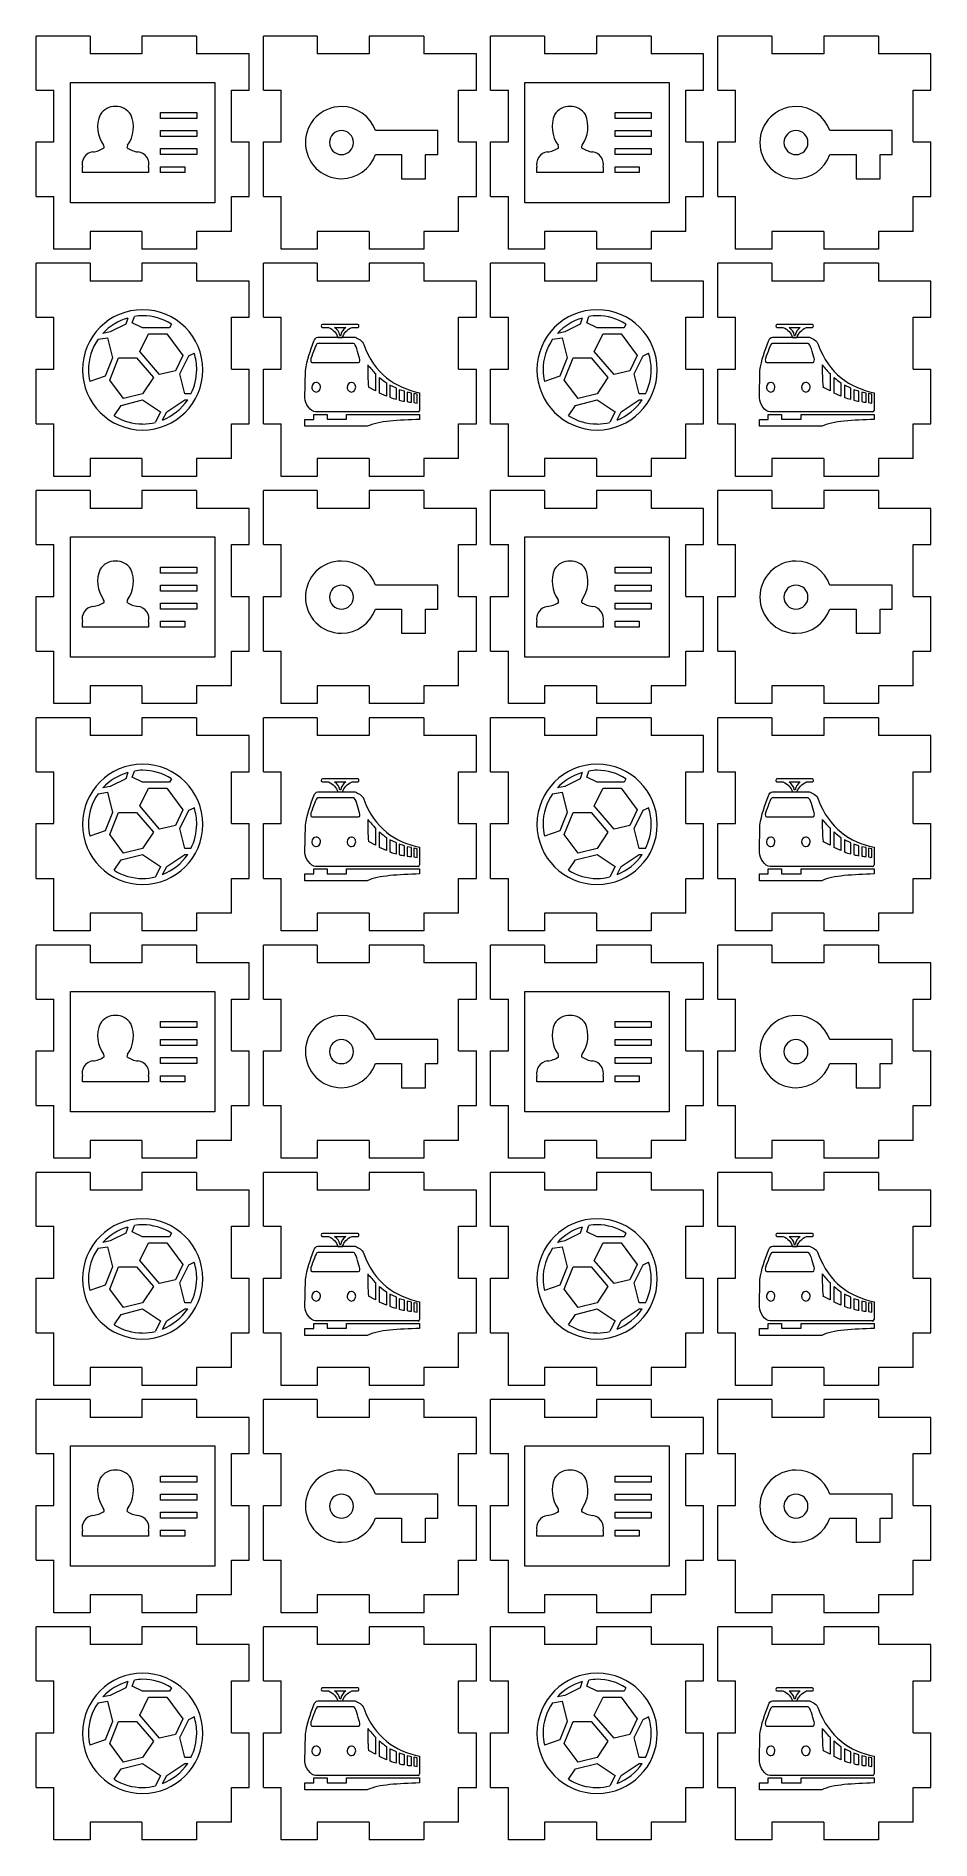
# Model space of a CAD drawing. Header units: millimetres. Extents: x 0 to 126, y 0 to 254.
import ezdxf

# ---------------------------------------------------------------- set-up
doc = ezdxf.new("R2010")
doc.units = ezdxf.units.MM
doc.layers.get('0').update_dxf_attribs({"lineweight": 25, "true_color": 0xffffff})
doc.layers.add('layer 1', color=3, linetype='Continuous', lineweight=9, true_color=0x00ff00)

msp = doc.modelspace()

# ---------------------------------------------------------------- linework, layer by layer
at = {"lineweight": 13}
for p, q in [((7.6, 254), (0, 254)), ((0, 246.4), (0, 254)), ((7.6, 254), (7.6, 251.5)), ((22.6, 254), (14.9, 254)), ((14.9, 254), (14.9, 251.5)), ((22.6, 254), (22.6, 251.5)), ((39.6, 254), (32, 254)), ((32, 246.4), (32, 254)), ((39.6, 254), (39.6, 251.5)), ((54.6, 254), (46.9, 254)), ((46.9, 254), (46.9, 251.5)), ((54.6, 254), (54.6, 251.5)), ((71.6, 254), (64, 254)), ((64, 246.4), (64, 254)), ((71.6, 254), (71.6, 251.5)), ((86.6, 254), (78.9, 254)), ((78.9, 254), (78.9, 251.5)), ((86.6, 254), (86.6, 251.5)), ((103.6, 254), (96, 254)), ((96, 246.4), (96, 254)), ((103.6, 254), (103.6, 251.5)), ((118.6, 254), (110.9, 254)), ((110.9, 254), (110.9, 251.5)), ((118.6, 254), (118.6, 251.5)), ((14.9, 251.5), (7.6, 251.5)), ((30, 251.5), (22.6, 251.5)), ((30, 246.4), (30, 251.5)), ((46.9, 251.5), (39.6, 251.5)), ((62, 251.5), (54.6, 251.5)), ((62, 246.4), (62, 251.5)), ((78.9, 251.5), (71.6, 251.5)), ((94, 251.5), (86.6, 251.5)), ((94, 246.4), (94, 251.5)), ((110.9, 251.5), (103.6, 251.5)), ((126, 251.5), (118.6, 251.5)), ((126, 246.4), (126, 251.5)), ((0, 246.4), (2.5, 246.4)), ((2.5, 239.1), (2.5, 246.4)), ((27.5, 239.1), (27.5, 246.4)), ((27.5, 246.4), (30, 246.4)), ((32, 246.4), (34.5, 246.4)), ((34.5, 239.1), (34.5, 246.4)), ((59.5, 239.1), (59.5, 246.4)), ((59.5, 246.4), (62, 246.4)), ((64, 246.4), (66.5, 246.4)), ((66.5, 239.1), (66.5, 246.4)), ((91.5, 239.1), (91.5, 246.4)), ((91.5, 246.4), (94, 246.4)), ((96, 246.4), (98.5, 246.4)), ((98.5, 239.1), (98.5, 246.4)), ((123.5, 239.1), (123.5, 246.4)), ((123.5, 246.4), (126, 246.4)), ((0, 231.4), (0, 239.1)), ((0, 239.1), (2.5, 239.1)), ((27.5, 239.1), (30, 239.1)), ((30, 231.4), (30, 239.1)), ((32, 231.4), (32, 239.1)), ((32, 239.1), (34.5, 239.1)), ((59.5, 239.1), (62, 239.1)), ((62, 231.4), (62, 239.1)), ((64, 231.4), (64, 239.1)), ((64, 239.1), (66.5, 239.1)), ((91.5, 239.1), (94, 239.1)), ((94, 231.4), (94, 239.1)), ((96, 231.4), (96, 239.1)), ((96, 239.1), (98.5, 239.1)), ((123.5, 239.1), (126, 239.1)), ((126, 231.4), (126, 239.1)), ((0, 231.4), (2.5, 231.4)), ((2.5, 224), (2.5, 231.4)), ((27.5, 226.5), (27.5, 231.4)), ((27.5, 231.4), (30, 231.4)), ((32, 231.4), (34.5, 231.4)), ((34.5, 224), (34.5, 231.4)), ((59.5, 226.5), (59.5, 231.4)), ((59.5, 231.4), (62, 231.4)), ((64, 231.4), (66.5, 231.4)), ((66.5, 224), (66.5, 231.4)), ((91.5, 226.5), (91.5, 231.4)), ((91.5, 231.4), (94, 231.4)), ((96, 231.4), (98.5, 231.4)), ((98.5, 224), (98.5, 231.4)), ((123.5, 226.5), (123.5, 231.4)), ((123.5, 231.4), (126, 231.4)), ((14.9, 226.5), (7.6, 226.5)), ((7.6, 226.5), (7.6, 224)), ((14.9, 226.5), (14.9, 224)), ((27.5, 226.5), (22.6, 226.5)), ((22.6, 226.5), (22.6, 224)), ((46.9, 226.5), (39.6, 226.5)), ((39.6, 226.5), (39.6, 224)), ((46.9, 226.5), (46.9, 224)), ((59.5, 226.5), (54.6, 226.5)), ((54.6, 226.5), (54.6, 224)), ((78.9, 226.5), (71.6, 226.5)), ((71.6, 226.5), (71.6, 224)), ((78.9, 226.5), (78.9, 224)), ((91.5, 226.5), (86.6, 226.5)), ((86.6, 226.5), (86.6, 224)), ((110.9, 226.5), (103.6, 226.5)), ((103.6, 226.5), (103.6, 224)), ((110.9, 226.5), (110.9, 224)), ((123.5, 226.5), (118.6, 226.5)), ((118.6, 226.5), (118.6, 224)), ((7.6, 224), (2.5, 224)), ((22.6, 224), (14.9, 224)), ((39.6, 224), (34.5, 224)), ((54.6, 224), (46.9, 224)), ((71.6, 224), (66.5, 224)), ((86.6, 224), (78.9, 224)), ((103.6, 224), (98.5, 224)), ((118.6, 224), (110.9, 224)), ((7.6, 222), (0, 222)), ((0, 214.4), (0, 222)), ((7.6, 222), (7.6, 219.5)), ((22.6, 222), (14.9, 222)), ((14.9, 222), (14.9, 219.5)), ((22.6, 222), (22.6, 219.5)), ((39.6, 222), (32, 222)), ((32, 214.4), (32, 222)), ((39.6, 222), (39.6, 219.5)), ((54.6, 222), (46.9, 222)), ((46.9, 222), (46.9, 219.5)), ((54.6, 222), (54.6, 219.5)), ((71.6, 222), (64, 222)), ((64, 214.4), (64, 222)), ((71.6, 222), (71.6, 219.5)), ((86.6, 222), (78.9, 222)), ((78.9, 222), (78.9, 219.5)), ((86.6, 222), (86.6, 219.5)), ((103.6, 222), (96, 222)), ((96, 214.4), (96, 222)), ((103.6, 222), (103.6, 219.5)), ((118.6, 222), (110.9, 222)), ((110.9, 222), (110.9, 219.5)), ((118.6, 222), (118.6, 219.5)), ((14.9, 219.5), (7.6, 219.5)), ((30, 219.5), (22.6, 219.5)), ((30, 214.4), (30, 219.5)), ((46.9, 219.5), (39.6, 219.5)), ((62, 219.5), (54.6, 219.5)), ((62, 214.4), (62, 219.5)), ((78.9, 219.5), (71.6, 219.5)), ((94, 219.5), (86.6, 219.5)), ((94, 214.4), (94, 219.5)), ((110.9, 219.5), (103.6, 219.5)), ((126, 219.5), (118.6, 219.5)), ((126, 214.4), (126, 219.5)), ((0, 214.4), (2.5, 214.4)), ((2.5, 207.1), (2.5, 214.4)), ((27.5, 207.1), (27.5, 214.4)), ((27.5, 214.4), (30, 214.4)), ((32, 214.4), (34.5, 214.4)), ((34.5, 207.1), (34.5, 214.4)), ((59.5, 207.1), (59.5, 214.4)), ((59.5, 214.4), (62, 214.4)), ((64, 214.4), (66.5, 214.4)), ((66.5, 207.1), (66.5, 214.4)), ((91.5, 207.1), (91.5, 214.4)), ((91.5, 214.4), (94, 214.4)), ((96, 214.4), (98.5, 214.4)), ((98.5, 207.1), (98.5, 214.4)), ((123.5, 207.1), (123.5, 214.4)), ((123.5, 214.4), (126, 214.4)), ((0, 199.4), (0, 207.1)), ((0, 207.1), (2.5, 207.1)), ((27.5, 207.1), (30, 207.1)), ((30, 199.4), (30, 207.1)), ((32, 199.4), (32, 207.1)), ((32, 207.1), (34.5, 207.1)), ((59.5, 207.1), (62, 207.1)), ((62, 199.4), (62, 207.1)), ((64, 199.4), (64, 207.1)), ((64, 207.1), (66.5, 207.1)), ((91.5, 207.1), (94, 207.1)), ((94, 199.4), (94, 207.1)), ((96, 199.4), (96, 207.1)), ((96, 207.1), (98.5, 207.1)), ((123.5, 207.1), (126, 207.1)), ((126, 199.4), (126, 207.1)), ((0, 199.4), (2.5, 199.4)), ((2.5, 192), (2.5, 199.4)), ((27.5, 194.5), (27.5, 199.4)), ((27.5, 199.4), (30, 199.4)), ((32, 199.4), (34.5, 199.4)), ((34.5, 192), (34.5, 199.4)), ((59.5, 194.5), (59.5, 199.4)), ((59.5, 199.4), (62, 199.4)), ((64, 199.4), (66.5, 199.4)), ((66.5, 192), (66.5, 199.4)), ((91.5, 194.5), (91.5, 199.4)), ((91.5, 199.4), (94, 199.4)), ((96, 199.4), (98.5, 199.4)), ((98.5, 192), (98.5, 199.4)), ((123.5, 194.5), (123.5, 199.4)), ((123.5, 199.4), (126, 199.4)), ((14.9, 194.5), (7.6, 194.5)), ((7.6, 194.5), (7.6, 192)), ((14.9, 194.5), (14.9, 192)), ((27.5, 194.5), (22.6, 194.5)), ((22.6, 194.5), (22.6, 192)), ((46.9, 194.5), (39.6, 194.5)), ((39.6, 194.5), (39.6, 192)), ((46.9, 194.5), (46.9, 192)), ((59.5, 194.5), (54.6, 194.5)), ((54.6, 194.5), (54.6, 192)), ((78.9, 194.5), (71.6, 194.5)), ((71.6, 194.5), (71.6, 192)), ((78.9, 194.5), (78.9, 192)), ((91.5, 194.5), (86.6, 194.5)), ((86.6, 194.5), (86.6, 192)), ((110.9, 194.5), (103.6, 194.5)), ((103.6, 194.5), (103.6, 192)), ((110.9, 194.5), (110.9, 192)), ((123.5, 194.5), (118.6, 194.5)), ((118.6, 194.5), (118.6, 192)), ((7.6, 192), (2.5, 192)), ((22.6, 192), (14.9, 192)), ((39.6, 192), (34.5, 192)), ((54.6, 192), (46.9, 192)), ((71.6, 192), (66.5, 192)), ((86.6, 192), (78.9, 192)), ((103.6, 192), (98.5, 192)), ((118.6, 192), (110.9, 192)), ((7.6, 190), (0, 190)), ((0, 182.4), (0, 190)), ((7.6, 190), (7.6, 187.5)), ((22.6, 190), (14.9, 190)), ((14.9, 190), (14.9, 187.5)), ((22.6, 190), (22.6, 187.5)), ((39.6, 190), (32, 190)), ((32, 182.4), (32, 190)), ((39.6, 190), (39.6, 187.5)), ((54.6, 190), (46.9, 190)), ((46.9, 190), (46.9, 187.5)), ((54.6, 190), (54.6, 187.5)), ((71.6, 190), (64, 190)), ((64, 182.4), (64, 190)), ((71.6, 190), (71.6, 187.5)), ((86.6, 190), (78.9, 190)), ((78.9, 190), (78.9, 187.5)), ((86.6, 190), (86.6, 187.5)), ((103.6, 190), (96, 190)), ((96, 182.4), (96, 190)), ((103.6, 190), (103.6, 187.5)), ((118.6, 190), (110.9, 190)), ((110.9, 190), (110.9, 187.5)), ((118.6, 190), (118.6, 187.5)), ((14.9, 187.5), (7.6, 187.5)), ((30, 187.5), (22.6, 187.5)), ((30, 182.4), (30, 187.5)), ((46.9, 187.5), (39.6, 187.5)), ((62, 187.5), (54.6, 187.5)), ((62, 182.4), (62, 187.5)), ((78.9, 187.5), (71.6, 187.5)), ((94, 187.5), (86.6, 187.5)), ((94, 182.4), (94, 187.5)), ((110.9, 187.5), (103.6, 187.5)), ((126, 187.5), (118.6, 187.5)), ((126, 182.4), (126, 187.5)), ((0, 182.4), (2.5, 182.4)), ((2.5, 175.1), (2.5, 182.4)), ((27.5, 175.1), (27.5, 182.4)), ((27.5, 182.4), (30, 182.4)), ((32, 182.4), (34.5, 182.4)), ((34.5, 175.1), (34.5, 182.4)), ((59.5, 175.1), (59.5, 182.4)), ((59.5, 182.4), (62, 182.4)), ((64, 182.4), (66.5, 182.4)), ((66.5, 175.1), (66.5, 182.4)), ((91.5, 175.1), (91.5, 182.4)), ((91.5, 182.4), (94, 182.4)), ((96, 182.4), (98.5, 182.4)), ((98.5, 175.1), (98.5, 182.4)), ((123.5, 175.1), (123.5, 182.4)), ((123.5, 182.4), (126, 182.4)), ((0, 167.4), (0, 175.1)), ((0, 175.1), (2.5, 175.1)), ((27.5, 175.1), (30, 175.1)), ((30, 167.4), (30, 175.1)), ((32, 167.4), (32, 175.1)), ((32, 175.1), (34.5, 175.1)), ((59.5, 175.1), (62, 175.1)), ((62, 167.4), (62, 175.1)), ((64, 167.4), (64, 175.1)), ((64, 175.1), (66.5, 175.1)), ((91.5, 175.1), (94, 175.1)), ((94, 167.4), (94, 175.1)), ((96, 167.4), (96, 175.1)), ((96, 175.1), (98.5, 175.1)), ((123.5, 175.1), (126, 175.1)), ((126, 167.4), (126, 175.1)), ((0, 167.4), (2.5, 167.4)), ((2.5, 160), (2.5, 167.4)), ((27.5, 162.5), (27.5, 167.4)), ((27.5, 167.4), (30, 167.4)), ((32, 167.4), (34.5, 167.4)), ((34.5, 160), (34.5, 167.4)), ((59.5, 162.5), (59.5, 167.4)), ((59.5, 167.4), (62, 167.4)), ((64, 167.4), (66.5, 167.4)), ((66.5, 160), (66.5, 167.4)), ((91.5, 162.5), (91.5, 167.4)), ((91.5, 167.4), (94, 167.4)), ((96, 167.4), (98.5, 167.4)), ((98.5, 160), (98.5, 167.4)), ((123.5, 162.5), (123.5, 167.4)), ((123.5, 167.4), (126, 167.4)), ((14.9, 162.5), (7.6, 162.5)), ((7.6, 162.5), (7.6, 160)), ((14.9, 162.5), (14.9, 160)), ((27.5, 162.5), (22.6, 162.5)), ((22.6, 162.5), (22.6, 160)), ((46.9, 162.5), (39.6, 162.5)), ((39.6, 162.5), (39.6, 160)), ((46.9, 162.5), (46.9, 160)), ((59.5, 162.5), (54.6, 162.5)), ((54.6, 162.5), (54.6, 160)), ((78.9, 162.5), (71.6, 162.5)), ((71.6, 162.5), (71.6, 160)), ((78.9, 162.5), (78.9, 160)), ((91.5, 162.5), (86.6, 162.5)), ((86.6, 162.5), (86.6, 160)), ((110.9, 162.5), (103.6, 162.5)), ((103.6, 162.5), (103.6, 160)), ((110.9, 162.5), (110.9, 160)), ((123.5, 162.5), (118.6, 162.5)), ((118.6, 162.5), (118.6, 160)), ((7.6, 158), (0, 158)), ((0, 150.4), (0, 158)), ((7.6, 160), (2.5, 160)), ((7.6, 158), (7.6, 155.5)), ((22.6, 160), (14.9, 160)), ((22.6, 158), (14.9, 158)), ((14.9, 158), (14.9, 155.5)), ((22.6, 158), (22.6, 155.5)), ((39.6, 158), (32, 158)), ((32, 150.4), (32, 158)), ((39.6, 160), (34.5, 160)), ((39.6, 158), (39.6, 155.5)), ((54.6, 160), (46.9, 160)), ((54.6, 158), (46.9, 158)), ((46.9, 158), (46.9, 155.5)), ((54.6, 158), (54.6, 155.5)), ((71.6, 158), (64, 158)), ((64, 150.4), (64, 158)), ((71.6, 160), (66.5, 160)), ((71.6, 158), (71.6, 155.5)), ((86.6, 160), (78.9, 160)), ((86.6, 158), (78.9, 158)), ((78.9, 158), (78.9, 155.5)), ((86.6, 158), (86.6, 155.5)), ((103.6, 158), (96, 158)), ((96, 150.4), (96, 158)), ((103.6, 160), (98.5, 160)), ((103.6, 158), (103.6, 155.5)), ((118.6, 160), (110.9, 160)), ((118.6, 158), (110.9, 158)), ((110.9, 158), (110.9, 155.5)), ((118.6, 158), (118.6, 155.5)), ((14.9, 155.5), (7.6, 155.5)), ((30, 155.5), (22.6, 155.5)), ((30, 150.4), (30, 155.5)), ((46.9, 155.5), (39.6, 155.5)), ((62, 155.5), (54.6, 155.5)), ((62, 150.4), (62, 155.5)), ((78.9, 155.5), (71.6, 155.5)), ((94, 155.5), (86.6, 155.5)), ((94, 150.4), (94, 155.5)), ((110.9, 155.5), (103.6, 155.5)), ((126, 155.5), (118.6, 155.5)), ((126, 150.4), (126, 155.5)), ((0, 150.4), (2.5, 150.4)), ((2.5, 143.1), (2.5, 150.4)), ((27.5, 143.1), (27.5, 150.4)), ((27.5, 150.4), (30, 150.4)), ((32, 150.4), (34.5, 150.4)), ((34.5, 143.1), (34.5, 150.4)), ((59.5, 143.1), (59.5, 150.4)), ((59.5, 150.4), (62, 150.4)), ((64, 150.4), (66.5, 150.4)), ((66.5, 143.1), (66.5, 150.4)), ((91.5, 143.1), (91.5, 150.4)), ((91.5, 150.4), (94, 150.4)), ((96, 150.4), (98.5, 150.4)), ((98.5, 143.1), (98.5, 150.4)), ((123.5, 143.1), (123.5, 150.4)), ((123.5, 150.4), (126, 150.4)), ((0, 135.4), (0, 143.1)), ((0, 143.1), (2.5, 143.1)), ((27.5, 143.1), (30, 143.1)), ((30, 135.4), (30, 143.1)), ((32, 135.4), (32, 143.1)), ((32, 143.1), (34.5, 143.1)), ((59.5, 143.1), (62, 143.1)), ((62, 135.4), (62, 143.1)), ((64, 135.4), (64, 143.1)), ((64, 143.1), (66.5, 143.1)), ((91.5, 143.1), (94, 143.1)), ((94, 135.4), (94, 143.1)), ((96, 135.4), (96, 143.1)), ((96, 143.1), (98.5, 143.1)), ((123.5, 143.1), (126, 143.1)), ((126, 135.4), (126, 143.1)), ((0, 135.4), (2.5, 135.4)), ((2.5, 128), (2.5, 135.4)), ((27.5, 130.5), (27.5, 135.4)), ((27.5, 135.4), (30, 135.4)), ((32, 135.4), (34.5, 135.4)), ((34.5, 128), (34.5, 135.4)), ((59.5, 130.5), (59.5, 135.4)), ((59.5, 135.4), (62, 135.4)), ((64, 135.4), (66.5, 135.4)), ((66.5, 128), (66.5, 135.4)), ((91.5, 130.5), (91.5, 135.4)), ((91.5, 135.4), (94, 135.4)), ((96, 135.4), (98.5, 135.4)), ((98.5, 128), (98.5, 135.4)), ((123.5, 130.5), (123.5, 135.4)), ((123.5, 135.4), (126, 135.4)), ((14.9, 130.5), (7.6, 130.5)), ((7.6, 130.5), (7.6, 128)), ((14.9, 130.5), (14.9, 128)), ((27.5, 130.5), (22.6, 130.5)), ((22.6, 130.5), (22.6, 128)), ((46.9, 130.5), (39.6, 130.5)), ((39.6, 130.5), (39.6, 128)), ((46.9, 130.5), (46.9, 128)), ((59.5, 130.5), (54.6, 130.5)), ((54.6, 130.5), (54.6, 128)), ((78.9, 130.5), (71.6, 130.5)), ((71.6, 130.5), (71.6, 128)), ((78.9, 130.5), (78.9, 128)), ((91.5, 130.5), (86.6, 130.5)), ((86.6, 130.5), (86.6, 128)), ((110.9, 130.5), (103.6, 130.5)), ((103.6, 130.5), (103.6, 128)), ((110.9, 130.5), (110.9, 128)), ((123.5, 130.5), (118.6, 130.5)), ((118.6, 130.5), (118.6, 128)), ((7.6, 128), (2.5, 128)), ((22.6, 128), (14.9, 128)), ((39.6, 128), (34.5, 128)), ((54.6, 128), (46.9, 128)), ((71.6, 128), (66.5, 128)), ((86.6, 128), (78.9, 128)), ((103.6, 128), (98.5, 128)), ((118.6, 128), (110.9, 128)), ((7.6, 126), (0, 126)), ((0, 118.4), (0, 126)), ((7.6, 126), (7.6, 123.5)), ((22.6, 126), (14.9, 126)), ((14.9, 126), (14.9, 123.5)), ((22.6, 126), (22.6, 123.5)), ((39.6, 126), (32, 126)), ((32, 118.4), (32, 126)), ((39.6, 126), (39.6, 123.5)), ((54.6, 126), (46.9, 126)), ((46.9, 126), (46.9, 123.5)), ((54.6, 126), (54.6, 123.5)), ((71.6, 126), (64, 126)), ((64, 118.4), (64, 126)), ((71.6, 126), (71.6, 123.5)), ((86.6, 126), (78.9, 126)), ((78.9, 126), (78.9, 123.5)), ((86.6, 126), (86.6, 123.5)), ((103.6, 126), (96, 126)), ((96, 118.4), (96, 126)), ((103.6, 126), (103.6, 123.5)), ((118.6, 126), (110.9, 126)), ((110.9, 126), (110.9, 123.5)), ((118.6, 126), (118.6, 123.5)), ((14.9, 123.5), (7.6, 123.5)), ((30, 123.5), (22.6, 123.5)), ((30, 118.4), (30, 123.5)), ((46.9, 123.5), (39.6, 123.5)), ((62, 123.5), (54.6, 123.5)), ((62, 118.4), (62, 123.5)), ((78.9, 123.5), (71.6, 123.5)), ((94, 123.5), (86.6, 123.5)), ((94, 118.4), (94, 123.5)), ((110.9, 123.5), (103.6, 123.5)), ((126, 123.5), (118.6, 123.5)), ((126, 118.4), (126, 123.5)), ((0, 118.4), (2.5, 118.4)), ((2.5, 111.1), (2.5, 118.4)), ((27.5, 111.1), (27.5, 118.4)), ((27.5, 118.4), (30, 118.4)), ((32, 118.4), (34.5, 118.4)), ((34.5, 111.1), (34.5, 118.4)), ((59.5, 111.1), (59.5, 118.4)), ((59.5, 118.4), (62, 118.4)), ((64, 118.4), (66.5, 118.4)), ((66.5, 111.1), (66.5, 118.4)), ((91.5, 111.1), (91.5, 118.4)), ((91.5, 118.4), (94, 118.4)), ((96, 118.4), (98.5, 118.4)), ((98.5, 111.1), (98.5, 118.4)), ((123.5, 111.1), (123.5, 118.4)), ((123.5, 118.4), (126, 118.4)), ((0, 103.4), (0, 111.1)), ((0, 111.1), (2.5, 111.1)), ((27.5, 111.1), (30, 111.1)), ((30, 103.4), (30, 111.1)), ((32, 103.4), (32, 111.1)), ((32, 111.1), (34.5, 111.1)), ((59.5, 111.1), (62, 111.1)), ((62, 103.4), (62, 111.1)), ((64, 103.4), (64, 111.1)), ((64, 111.1), (66.5, 111.1)), ((91.5, 111.1), (94, 111.1)), ((94, 103.4), (94, 111.1)), ((96, 103.4), (96, 111.1)), ((96, 111.1), (98.5, 111.1)), ((123.5, 111.1), (126, 111.1)), ((126, 103.4), (126, 111.1)), ((0, 103.4), (2.5, 103.4)), ((2.5, 96), (2.5, 103.4)), ((27.5, 98.5), (27.5, 103.4)), ((27.5, 103.4), (30, 103.4)), ((32, 103.4), (34.5, 103.4)), ((34.5, 96), (34.5, 103.4)), ((59.5, 98.5), (59.5, 103.4)), ((59.5, 103.4), (62, 103.4)), ((64, 103.4), (66.5, 103.4)), ((66.5, 96), (66.5, 103.4)), ((91.5, 98.5), (91.5, 103.4)), ((91.5, 103.4), (94, 103.4)), ((96, 103.4), (98.5, 103.4)), ((98.5, 96), (98.5, 103.4)), ((123.5, 98.5), (123.5, 103.4)), ((123.5, 103.4), (126, 103.4)), ((14.9, 98.5), (7.6, 98.5)), ((7.6, 98.5), (7.6, 96)), ((14.9, 98.5), (14.9, 96)), ((27.5, 98.5), (22.6, 98.5)), ((22.6, 98.5), (22.6, 96)), ((46.9, 98.5), (39.6, 98.5)), ((39.6, 98.5), (39.6, 96)), ((46.9, 98.5), (46.9, 96)), ((59.5, 98.5), (54.6, 98.5)), ((54.6, 98.5), (54.6, 96)), ((78.9, 98.5), (71.6, 98.5)), ((71.6, 98.5), (71.6, 96)), ((78.9, 98.5), (78.9, 96)), ((91.5, 98.5), (86.6, 98.5)), ((86.6, 98.5), (86.6, 96)), ((110.9, 98.5), (103.6, 98.5)), ((103.6, 98.5), (103.6, 96)), ((110.9, 98.5), (110.9, 96)), ((123.5, 98.5), (118.6, 98.5)), ((118.6, 98.5), (118.6, 96)), ((7.6, 94), (0, 94)), ((0, 86.4), (0, 94)), ((7.6, 96), (2.5, 96)), ((7.6, 94), (7.6, 91.5)), ((22.6, 96), (14.9, 96)), ((22.6, 94), (14.9, 94)), ((14.9, 94), (14.9, 91.5)), ((22.6, 94), (22.6, 91.5)), ((39.6, 94), (32, 94)), ((32, 86.4), (32, 94)), ((39.6, 96), (34.5, 96)), ((39.6, 94), (39.6, 91.5)), ((54.6, 96), (46.9, 96)), ((54.6, 94), (46.9, 94)), ((46.9, 94), (46.9, 91.5)), ((54.6, 94), (54.6, 91.5)), ((71.6, 94), (64, 94)), ((64, 86.4), (64, 94)), ((71.6, 96), (66.5, 96)), ((71.6, 94), (71.6, 91.5)), ((86.6, 96), (78.9, 96)), ((86.6, 94), (78.9, 94)), ((78.9, 94), (78.9, 91.5)), ((86.6, 94), (86.6, 91.5)), ((103.6, 94), (96, 94)), ((96, 86.4), (96, 94)), ((103.6, 96), (98.5, 96)), ((103.6, 94), (103.6, 91.5)), ((118.6, 96), (110.9, 96)), ((118.6, 94), (110.9, 94)), ((110.9, 94), (110.9, 91.5)), ((118.6, 94), (118.6, 91.5)), ((14.9, 91.5), (7.6, 91.5)), ((30, 91.5), (22.6, 91.5)), ((30, 86.4), (30, 91.5)), ((46.9, 91.5), (39.6, 91.5)), ((62, 91.5), (54.6, 91.5)), ((62, 86.4), (62, 91.5)), ((78.9, 91.5), (71.6, 91.5)), ((94, 91.5), (86.6, 91.5)), ((94, 86.4), (94, 91.5)), ((110.9, 91.5), (103.6, 91.5)), ((126, 91.5), (118.6, 91.5)), ((126, 86.4), (126, 91.5)), ((0, 86.4), (2.5, 86.4)), ((2.5, 79.1), (2.5, 86.4)), ((27.5, 79.1), (27.5, 86.4)), ((27.5, 86.4), (30, 86.4)), ((32, 86.4), (34.5, 86.4)), ((34.5, 79.1), (34.5, 86.4)), ((59.5, 79.1), (59.5, 86.4)), ((59.5, 86.4), (62, 86.4)), ((64, 86.4), (66.5, 86.4)), ((66.5, 79.1), (66.5, 86.4)), ((91.5, 79.1), (91.5, 86.4)), ((91.5, 86.4), (94, 86.4)), ((96, 86.4), (98.5, 86.4)), ((98.5, 79.1), (98.5, 86.4)), ((123.5, 79.1), (123.5, 86.4)), ((123.5, 86.4), (126, 86.4)), ((0, 71.4), (0, 79.1)), ((0, 79.1), (2.5, 79.1)), ((27.5, 79.1), (30, 79.1)), ((30, 71.4), (30, 79.1)), ((32, 71.4), (32, 79.1)), ((32, 79.1), (34.5, 79.1)), ((59.5, 79.1), (62, 79.1)), ((62, 71.4), (62, 79.1)), ((64, 71.4), (64, 79.1)), ((64, 79.1), (66.5, 79.1)), ((91.5, 79.1), (94, 79.1)), ((94, 71.4), (94, 79.1)), ((96, 71.4), (96, 79.1)), ((96, 79.1), (98.5, 79.1)), ((123.5, 79.1), (126, 79.1)), ((126, 71.4), (126, 79.1)), ((0, 71.4), (2.5, 71.4)), ((2.5, 64), (2.5, 71.4)), ((27.5, 66.5), (27.5, 71.4)), ((27.5, 71.4), (30, 71.4)), ((32, 71.4), (34.5, 71.4)), ((34.5, 64), (34.5, 71.4)), ((59.5, 66.5), (59.5, 71.4)), ((59.5, 71.4), (62, 71.4)), ((64, 71.4), (66.5, 71.4)), ((66.5, 64), (66.5, 71.4)), ((91.5, 66.5), (91.5, 71.4)), ((91.5, 71.4), (94, 71.4)), ((96, 71.4), (98.5, 71.4)), ((98.5, 64), (98.5, 71.4)), ((123.5, 66.5), (123.5, 71.4)), ((123.5, 71.4), (126, 71.4)), ((14.9, 66.5), (7.6, 66.5)), ((7.6, 66.5), (7.6, 64)), ((14.9, 66.5), (14.9, 64)), ((27.5, 66.5), (22.6, 66.5)), ((22.6, 66.5), (22.6, 64)), ((46.9, 66.5), (39.6, 66.5)), ((39.6, 66.5), (39.6, 64)), ((46.9, 66.5), (46.9, 64)), ((59.5, 66.5), (54.6, 66.5)), ((54.6, 66.5), (54.6, 64)), ((78.9, 66.5), (71.6, 66.5)), ((71.6, 66.5), (71.6, 64)), ((78.9, 66.5), (78.9, 64)), ((91.5, 66.5), (86.6, 66.5)), ((86.6, 66.5), (86.6, 64)), ((110.9, 66.5), (103.6, 66.5)), ((103.6, 66.5), (103.6, 64)), ((110.9, 66.5), (110.9, 64)), ((123.5, 66.5), (118.6, 66.5)), ((118.6, 66.5), (118.6, 64)), ((7.6, 64), (2.5, 64)), ((22.6, 64), (14.9, 64)), ((39.6, 64), (34.5, 64)), ((54.6, 64), (46.9, 64)), ((71.6, 64), (66.5, 64)), ((86.6, 64), (78.9, 64)), ((103.6, 64), (98.5, 64)), ((118.6, 64), (110.9, 64)), ((7.6, 62), (0, 62)), ((0, 54.4), (0, 62)), ((7.6, 62), (7.6, 59.5)), ((22.6, 62), (14.9, 62)), ((14.9, 62), (14.9, 59.5)), ((22.6, 62), (22.6, 59.5)), ((39.6, 62), (32, 62)), ((32, 54.4), (32, 62)), ((39.6, 62), (39.6, 59.5)), ((54.6, 62), (46.9, 62)), ((46.9, 62), (46.9, 59.5)), ((54.6, 62), (54.6, 59.5)), ((71.6, 62), (64, 62)), ((64, 54.4), (64, 62)), ((71.6, 62), (71.6, 59.5)), ((86.6, 62), (78.9, 62)), ((78.9, 62), (78.9, 59.5)), ((86.6, 62), (86.6, 59.5)), ((103.6, 62), (96, 62)), ((96, 54.4), (96, 62)), ((103.6, 62), (103.6, 59.5)), ((118.6, 62), (110.9, 62)), ((110.9, 62), (110.9, 59.5)), ((118.6, 62), (118.6, 59.5)), ((14.9, 59.5), (7.6, 59.5)), ((30, 59.5), (22.6, 59.5)), ((30, 54.4), (30, 59.5)), ((46.9, 59.5), (39.6, 59.5)), ((62, 59.5), (54.6, 59.5)), ((62, 54.4), (62, 59.5)), ((78.9, 59.5), (71.6, 59.5)), ((94, 59.5), (86.6, 59.5)), ((94, 54.4), (94, 59.5)), ((110.9, 59.5), (103.6, 59.5)), ((126, 59.5), (118.6, 59.5)), ((126, 54.4), (126, 59.5)), ((0, 54.4), (2.5, 54.4)), ((2.5, 47.1), (2.5, 54.4)), ((27.5, 47.1), (27.5, 54.4)), ((27.5, 54.4), (30, 54.4)), ((32, 54.4), (34.5, 54.4)), ((34.5, 47.1), (34.5, 54.4)), ((59.5, 47.1), (59.5, 54.4)), ((59.5, 54.4), (62, 54.4)), ((64, 54.4), (66.5, 54.4)), ((66.5, 47.1), (66.5, 54.4)), ((91.5, 47.1), (91.5, 54.4)), ((91.5, 54.4), (94, 54.4)), ((96, 54.4), (98.5, 54.4)), ((98.5, 47.1), (98.5, 54.4)), ((123.5, 47.1), (123.5, 54.4)), ((123.5, 54.4), (126, 54.4)), ((0, 39.4), (0, 47.1)), ((0, 47.1), (2.5, 47.1)), ((27.5, 47.1), (30, 47.1)), ((30, 39.4), (30, 47.1)), ((32, 39.4), (32, 47.1)), ((32, 47.1), (34.5, 47.1)), ((59.5, 47.1), (62, 47.1)), ((62, 39.4), (62, 47.1)), ((64, 39.4), (64, 47.1)), ((64, 47.1), (66.5, 47.1)), ((91.5, 47.1), (94, 47.1)), ((94, 39.4), (94, 47.1)), ((96, 39.4), (96, 47.1)), ((96, 47.1), (98.5, 47.1)), ((123.5, 47.1), (126, 47.1)), ((126, 39.4), (126, 47.1)), ((0, 39.4), (2.5, 39.4)), ((2.5, 32), (2.5, 39.4)), ((27.5, 34.5), (27.5, 39.4)), ((27.5, 39.4), (30, 39.4)), ((32, 39.4), (34.5, 39.4)), ((34.5, 32), (34.5, 39.4)), ((59.5, 34.5), (59.5, 39.4)), ((59.5, 39.4), (62, 39.4)), ((64, 39.4), (66.5, 39.4)), ((66.5, 32), (66.5, 39.4)), ((91.5, 34.5), (91.5, 39.4)), ((91.5, 39.4), (94, 39.4)), ((96, 39.4), (98.5, 39.4)), ((98.5, 32), (98.5, 39.4)), ((123.5, 34.5), (123.5, 39.4)), ((123.5, 39.4), (126, 39.4)), ((14.9, 34.5), (7.6, 34.5)), ((7.6, 34.5), (7.6, 32)), ((14.9, 34.5), (14.9, 32)), ((27.5, 34.5), (22.6, 34.5)), ((22.6, 34.5), (22.6, 32)), ((46.9, 34.5), (39.6, 34.5)), ((39.6, 34.5), (39.6, 32)), ((46.9, 34.5), (46.9, 32)), ((59.5, 34.5), (54.6, 34.5)), ((54.6, 34.5), (54.6, 32)), ((78.9, 34.5), (71.6, 34.5)), ((71.6, 34.5), (71.6, 32)), ((78.9, 34.5), (78.9, 32)), ((91.5, 34.5), (86.6, 34.5)), ((86.6, 34.5), (86.6, 32)), ((110.9, 34.5), (103.6, 34.5)), ((103.6, 34.5), (103.6, 32)), ((110.9, 34.5), (110.9, 32)), ((123.5, 34.5), (118.6, 34.5)), ((118.6, 34.5), (118.6, 32)), ((7.6, 32), (2.5, 32)), ((22.6, 32), (14.9, 32)), ((39.6, 32), (34.5, 32)), ((54.6, 32), (46.9, 32)), ((71.6, 32), (66.5, 32)), ((86.6, 32), (78.9, 32)), ((103.6, 32), (98.5, 32)), ((118.6, 32), (110.9, 32)), ((7.6, 30), (0, 30)), ((0, 22.4), (0, 30)), ((7.6, 30), (7.6, 27.5)), ((22.6, 30), (14.9, 30)), ((14.9, 30), (14.9, 27.5)), ((22.6, 30), (22.6, 27.5)), ((39.6, 30), (32, 30)), ((32, 22.4), (32, 30)), ((39.6, 30), (39.6, 27.5)), ((54.6, 30), (46.9, 30)), ((46.9, 30), (46.9, 27.5)), ((54.6, 30), (54.6, 27.5)), ((71.6, 30), (64, 30)), ((64, 22.4), (64, 30)), ((71.6, 30), (71.6, 27.5)), ((86.6, 30), (78.9, 30)), ((78.9, 30), (78.9, 27.5)), ((86.6, 30), (86.6, 27.5)), ((103.6, 30), (96, 30)), ((96, 22.4), (96, 30)), ((103.6, 30), (103.6, 27.5)), ((118.6, 30), (110.9, 30)), ((110.9, 30), (110.9, 27.5)), ((118.6, 30), (118.6, 27.5)), ((14.9, 27.5), (7.6, 27.5)), ((30, 27.5), (22.6, 27.5)), ((30, 22.4), (30, 27.5)), ((46.9, 27.5), (39.6, 27.5)), ((62, 27.5), (54.6, 27.5)), ((62, 22.4), (62, 27.5)), ((78.9, 27.5), (71.6, 27.5)), ((94, 27.5), (86.6, 27.5)), ((94, 22.4), (94, 27.5)), ((110.9, 27.5), (103.6, 27.5)), ((126, 27.5), (118.6, 27.5)), ((126, 22.4), (126, 27.5)), ((0, 22.4), (2.5, 22.4)), ((2.5, 15.1), (2.5, 22.4)), ((27.5, 15.1), (27.5, 22.4)), ((27.5, 22.4), (30, 22.4)), ((32, 22.4), (34.5, 22.4)), ((34.5, 15.1), (34.5, 22.4)), ((59.5, 15.1), (59.5, 22.4)), ((59.5, 22.4), (62, 22.4)), ((64, 22.4), (66.5, 22.4)), ((66.5, 15.1), (66.5, 22.4)), ((91.5, 15.1), (91.5, 22.4)), ((91.5, 22.4), (94, 22.4)), ((96, 22.4), (98.5, 22.4)), ((98.5, 15.1), (98.5, 22.4)), ((123.5, 15.1), (123.5, 22.4)), ((123.5, 22.4), (126, 22.4)), ((0, 7.4), (0, 15.1)), ((0, 15.1), (2.5, 15.1)), ((27.5, 15.1), (30, 15.1)), ((30, 7.4), (30, 15.1)), ((32, 7.4), (32, 15.1)), ((32, 15.1), (34.5, 15.1)), ((59.5, 15.1), (62, 15.1)), ((62, 7.4), (62, 15.1)), ((64, 7.4), (64, 15.1)), ((64, 15.1), (66.5, 15.1)), ((91.5, 15.1), (94, 15.1)), ((94, 7.4), (94, 15.1)), ((96, 7.4), (96, 15.1)), ((96, 15.1), (98.5, 15.1)), ((123.5, 15.1), (126, 15.1)), ((126, 7.4), (126, 15.1)), ((0, 7.4), (2.5, 7.4)), ((2.5, 0), (2.5, 7.4)), ((27.5, 2.5), (27.5, 7.4)), ((27.5, 7.4), (30, 7.4)), ((32, 7.4), (34.5, 7.4)), ((34.5, 0), (34.5, 7.4)), ((59.5, 2.5), (59.5, 7.4)), ((59.5, 7.4), (62, 7.4)), ((64, 7.4), (66.5, 7.4)), ((66.5, 0), (66.5, 7.4)), ((91.5, 2.5), (91.5, 7.4)), ((91.5, 7.4), (94, 7.4)), ((96, 7.4), (98.5, 7.4)), ((98.5, 0), (98.5, 7.4)), ((123.5, 2.5), (123.5, 7.4)), ((123.5, 7.4), (126, 7.4)), ((7.6, 0), (2.5, 0)), ((14.9, 2.5), (7.6, 2.5)), ((7.6, 2.5), (7.6, 0)), ((14.9, 2.5), (14.9, 0)), ((22.6, 0), (14.9, 0)), ((27.5, 2.5), (22.6, 2.5)), ((22.6, 2.5), (22.6, 0)), ((39.6, 0), (34.5, 0)), ((46.9, 2.5), (39.6, 2.5)), ((39.6, 2.5), (39.6, 0)), ((46.9, 2.5), (46.9, 0)), ((54.6, 0), (46.9, 0)), ((59.5, 2.5), (54.6, 2.5)), ((54.6, 2.5), (54.6, 0)), ((71.6, 0), (66.5, 0)), ((78.9, 2.5), (71.6, 2.5)), ((71.6, 2.5), (71.6, 0)), ((78.9, 2.5), (78.9, 0)), ((86.6, 0), (78.9, 0)), ((91.5, 2.5), (86.6, 2.5)), ((86.6, 2.5), (86.6, 0)), ((103.6, 0), (98.5, 0)), ((110.9, 2.5), (103.6, 2.5)), ((103.6, 2.5), (103.6, 0)), ((110.9, 2.5), (110.9, 0)), ((118.6, 0), (110.9, 0)), ((123.5, 2.5), (118.6, 2.5)), ((118.6, 2.5), (118.6, 0))]:
    msp.add_line(p, q, dxfattribs=at)
at = {"layer": 'layer 1', "lineweight": 9}
for p, q in [((4.84, 230.53), (4.84, 247.47)), ((4.84, 247.47), (25.16, 247.47)), ((25.16, 247.47), (25.16, 230.53)), ((68.84, 230.53), (68.84, 247.47)), ((68.84, 247.47), (89.16, 247.47)), ((89.16, 247.47), (89.16, 230.53)), ((17.54, 242.39), (17.54, 243.23)), ((17.54, 243.23), (22.62, 243.23)), ((22.62, 242.39), (17.54, 242.39)), ((22.62, 243.23), (22.62, 242.39)), ((81.54, 242.39), (81.54, 243.23)), ((81.54, 243.23), (86.62, 243.23)), ((86.62, 242.39), (81.54, 242.39)), ((86.62, 243.23), (86.62, 242.39)), ((17.54, 239.85), (17.54, 240.69)), ((17.54, 240.69), (22.62, 240.69)), ((22.62, 239.85), (17.54, 239.85)), ((22.62, 240.69), (22.62, 239.85)), ((56.55, 240.69), (47.78, 240.69)), ((56.55, 237.31), (56.55, 240.69)), ((81.54, 239.85), (81.54, 240.69)), ((81.54, 240.69), (86.62, 240.69)), ((86.62, 239.85), (81.54, 239.85)), ((86.62, 240.69), (86.62, 239.85)), ((120.55, 240.69), (111.78, 240.69)), ((120.55, 237.31), (120.55, 240.69)), ((17.54, 237.31), (17.54, 238.15)), ((17.54, 238.15), (22.62, 238.15)), ((22.62, 237.31), (17.54, 237.31)), ((22.62, 238.15), (22.62, 237.31)), ((47.78, 237.31), (51.47, 237.31)), ((51.47, 237.31), (51.47, 233.92)), ((54.85, 233.92), (54.85, 237.31)), ((54.85, 237.31), (56.55, 237.31)), ((81.54, 237.31), (81.54, 238.15)), ((81.54, 238.15), (86.62, 238.15)), ((86.62, 237.31), (81.54, 237.31)), ((86.62, 238.15), (86.62, 237.31)), ((111.78, 237.31), (115.47, 237.31)), ((115.47, 237.31), (115.47, 233.92)), ((118.85, 233.92), (118.85, 237.31)), ((118.85, 237.31), (120.55, 237.31)), ((6.53, 234.77), (6.53, 235.54)), ((15.84, 234.77), (6.53, 234.77)), ((15.85, 235.53), (15.84, 234.77)), ((15.84, 234.77), (15.84, 234.77)), ((17.54, 234.77), (17.54, 235.61)), ((17.54, 235.61), (20.93, 235.61)), ((20.93, 234.77), (17.54, 234.77)), ((20.93, 235.61), (20.93, 234.77)), ((51.47, 233.92), (54.85, 233.92)), ((70.53, 234.77), (70.53, 235.54)), ((79.84, 234.77), (70.53, 234.77)), ((79.85, 235.53), (79.84, 234.77)), ((79.84, 234.77), (79.84, 234.77)), ((81.54, 234.77), (81.54, 235.61)), ((81.54, 235.61), (84.93, 235.61)), ((84.93, 234.77), (81.54, 234.77)), ((84.93, 235.61), (84.93, 234.77)), ((115.47, 233.92), (118.85, 233.92)), ((25.16, 230.53), (4.84, 230.53)), ((89.16, 230.53), (68.84, 230.53)), ((12.62, 213.43), (10.45, 212.34)), ((12.91, 214.3), (12.62, 213.43)), ((13.54, 213.64), (13.84, 214.51)), ((15, 212.93), (13.54, 213.64)), ((19.05, 213.43), (18.81, 212.93)), ((45.32, 213.41), (40.31, 213.41)), ((76.62, 213.43), (74.45, 212.34)), ((76.91, 214.3), (76.62, 213.43)), ((77.54, 213.64), (77.84, 214.51)), ((79, 212.93), (77.54, 213.64)), ((83.05, 213.43), (82.81, 212.93)), ((109.32, 213.41), (104.31, 213.41)), ((8.73, 211.31), (10.06, 211.52)), ((10.45, 212.34), (9.4, 212.13)), ((10.06, 211.52), (10.77, 208.69)), ((14.6, 209.59), (15.85, 212.08)), ((15.85, 212.93), (15, 212.93)), ((18.81, 212.93), (15.85, 212.93)), ((15.85, 212.08), (18.39, 212.08)), ((18.39, 212.08), (20.66, 209.04)), ((39.69, 211.59), (44.92, 211.59)), ((40.31, 212.98), (41.16, 212.98)), ((42.04, 212.98), (43.61, 212.98)), ((42.5, 211.58), (42.83, 211.58)), ((42.83, 211.85), (42.75, 211.85)), ((42.9, 211.85), (42.83, 211.85)), ((42.83, 211.58), (42.83, 211.58)), ((42.83, 211.58), (43.15, 211.58)), ((44.49, 212.98), (45.32, 212.98)), ((72.73, 211.31), (74.06, 211.52)), ((74.45, 212.34), (73.4, 212.13)), ((74.06, 211.52), (74.77, 208.69)), ((78.6, 209.59), (79.85, 212.08)), ((79.85, 212.93), (79, 212.93)), ((82.81, 212.93), (79.85, 212.93)), ((79.85, 212.08), (82.39, 212.08)), ((82.39, 212.08), (84.66, 209.04)), ((103.69, 211.59), (108.92, 211.59)), ((104.31, 212.98), (105.16, 212.98)), ((106.04, 212.98), (107.61, 212.98)), ((106.5, 211.58), (106.83, 211.58)), ((106.83, 211.85), (106.75, 211.85)), ((106.9, 211.85), (106.83, 211.85)), ((106.83, 211.58), (106.83, 211.58)), ((106.83, 211.58), (107.15, 211.58)), ((108.49, 212.98), (109.32, 212.98)), ((10.77, 208.69), (9.73, 206.1)), ((10.37, 205.57), (11.61, 208.69)), ((11.61, 208.69), (14.15, 208.69)), ((14.15, 208.69), (16.53, 205.92)), ((17.38, 206.34), (14.6, 209.59)), ((20.66, 209.04), (19.61, 206.86)), ((20.22, 206.44), (21.49, 208.98)), ((21.49, 208.98), (22.25, 209.35)), ((44.71, 210.72), (39.65, 210.72)), ((74.77, 208.69), (73.73, 206.1)), ((74.37, 205.57), (75.61, 208.69)), ((75.61, 208.69), (78.15, 208.69)), ((78.15, 208.69), (80.53, 205.92)), ((81.38, 206.34), (78.6, 209.59)), ((84.66, 209.04), (83.61, 206.86)), ((84.22, 206.44), (85.49, 208.98)), ((85.49, 208.98), (86.25, 209.35)), ((108.71, 210.72), (103.65, 210.72)), ((9.73, 206.1), (7.57, 205.36)), ((16.53, 205.92), (15, 203.61)), ((19.61, 206.86), (17.38, 206.34)), ((20.93, 203.61), (20.22, 206.44)), ((37.85, 203.03), (37.93, 206.9)), ((38.84, 208.04), (45.42, 208.04)), ((47.8, 206.49), (47.8, 204.06)), ((48.37, 203.74), (48.37, 205.93)), ((73.73, 206.1), (71.57, 205.36)), ((80.53, 205.92), (79, 203.61)), ((83.61, 206.86), (81.38, 206.34)), ((84.93, 203.61), (84.22, 206.44)), ((101.85, 203.03), (101.93, 206.9)), ((102.84, 208.04), (109.42, 208.04)), ((111.8, 206.49), (111.8, 204.06)), ((112.37, 203.74), (112.37, 205.93)), ((12.32, 202.95), (10.37, 205.57)), ((15, 203.61), (12.32, 202.95)), ((21.8, 203.61), (20.93, 203.61)), ((47.8, 204.06), (46.8, 204.57)), ((49.33, 203.3), (48.37, 203.74)), ((49.32, 205.17), (49.33, 203.3)), ((49.81, 204.84), (49.81, 203.16)), ((50.74, 204.41), (49.81, 204.84)), ((50.74, 202.87), (50.74, 204.41)), ((51.13, 204.2), (51.13, 202.75)), ((51.87, 203.99), (51.13, 204.2)), ((51.87, 202.6), (51.87, 203.99)), ((52.26, 203.85), (52.26, 202.54)), ((52.86, 203.72), (52.26, 203.85)), ((52.86, 202.46), (52.86, 203.72)), ((53.19, 203.65), (53.19, 202.41)), ((53.68, 203.57), (53.19, 203.65)), ((53.68, 202.32), (53.68, 203.57)), ((54, 203.78), (54, 201.29)), ((76.32, 202.95), (74.37, 205.57)), ((79, 203.61), (76.32, 202.95)), ((85.8, 203.61), (84.93, 203.61)), ((111.8, 204.06), (110.8, 204.57)), ((113.33, 203.3), (112.37, 203.74)), ((113.32, 205.17), (113.33, 203.3)), ((113.81, 204.84), (113.81, 203.16)), ((114.74, 204.41), (113.81, 204.84)), ((114.74, 202.87), (114.74, 204.41)), ((115.13, 204.2), (115.13, 202.75)), ((115.87, 203.99), (115.13, 204.2)), ((115.87, 202.6), (115.87, 203.99)), ((116.26, 203.85), (116.26, 202.54)), ((116.86, 203.72), (116.26, 203.85)), ((116.86, 202.46), (116.86, 203.72)), ((117.19, 203.65), (117.19, 202.41)), ((117.68, 203.57), (117.19, 203.65)), ((117.68, 202.32), (117.68, 203.57)), ((118, 203.78), (118, 201.29)), ((10.98, 200.54), (11.96, 202)), ((11.96, 202), (15, 202.77)), ((15, 202.77), (17.54, 201.07)), ((17.54, 201.07), (16.8, 199.62)), ((17.8, 199.94), (18.39, 201.07)), ((18.39, 201.07), (20.93, 202.77)), ((20.93, 202.77), (21.35, 202.77)), ((39.1, 200.03), (39.1, 200.72)), ((39.1, 200.72), (40.98, 200.72)), ((53.79, 201.07), (39.35, 201.07)), ((40.98, 200.72), (40.98, 200.04)), ((43.73, 200.04), (43.73, 200.73)), ((43.73, 200.73), (54.01, 200.73)), ((53.19, 202.41), (53.68, 202.32)), ((54.01, 200.73), (54.01, 200.03)), ((74.98, 200.54), (75.96, 202)), ((75.96, 202), (79, 202.77)), ((79, 202.77), (81.54, 201.07)), ((81.54, 201.07), (80.8, 199.62)), ((81.8, 199.94), (82.39, 201.07)), ((82.39, 201.07), (84.93, 202.77)), ((84.93, 202.77), (85.35, 202.77)), ((103.1, 200.03), (103.1, 200.72)), ((103.1, 200.72), (104.98, 200.72)), ((117.79, 201.07), (103.35, 201.07)), ((104.98, 200.72), (104.98, 200.04)), ((107.73, 200.04), (107.73, 200.73)), ((107.73, 200.73), (118.01, 200.73)), ((117.19, 202.41), (117.68, 202.32)), ((118.01, 200.73), (118.01, 200.03)), ((37.85, 200.03), (39.1, 200.03)), ((37.85, 199.05), (37.85, 200.03)), ((46.63, 199.05), (37.85, 199.05)), ((40.98, 200.04), (43.73, 200.04)), ((101.85, 200.03), (103.1, 200.03)), ((101.85, 199.05), (101.85, 200.03)), ((110.63, 199.05), (101.85, 199.05)), ((104.98, 200.04), (107.73, 200.04)), ((4.84, 166.53), (4.84, 183.47)), ((4.84, 183.47), (25.16, 183.47)), ((25.16, 183.47), (25.16, 166.53)), ((68.84, 166.53), (68.84, 183.47)), ((68.84, 183.47), (89.16, 183.47)), ((89.16, 183.47), (89.16, 166.53)), ((17.54, 178.39), (17.54, 179.23)), ((17.54, 179.23), (22.62, 179.23)), ((22.62, 178.39), (17.54, 178.39)), ((22.62, 179.23), (22.62, 178.39)), ((81.54, 178.39), (81.54, 179.23)), ((81.54, 179.23), (86.62, 179.23)), ((86.62, 178.39), (81.54, 178.39)), ((86.62, 179.23), (86.62, 178.39)), ((17.54, 175.85), (17.54, 176.69)), ((17.54, 176.69), (22.62, 176.69)), ((22.62, 175.85), (17.54, 175.85)), ((22.62, 176.69), (22.62, 175.85)), ((56.55, 176.69), (47.78, 176.69)), ((56.55, 173.31), (56.55, 176.69)), ((81.54, 175.85), (81.54, 176.69)), ((81.54, 176.69), (86.62, 176.69)), ((86.62, 175.85), (81.54, 175.85)), ((86.62, 176.69), (86.62, 175.85)), ((120.55, 176.69), (111.78, 176.69)), ((120.55, 173.31), (120.55, 176.69)), ((17.54, 173.31), (17.54, 174.15)), ((17.54, 174.15), (22.62, 174.15)), ((22.62, 173.31), (17.54, 173.31)), ((22.62, 174.15), (22.62, 173.31)), ((47.78, 173.31), (51.47, 173.31)), ((51.47, 173.31), (51.47, 169.92)), ((54.85, 169.92), (54.85, 173.31)), ((54.85, 173.31), (56.55, 173.31)), ((81.54, 173.31), (81.54, 174.15)), ((81.54, 174.15), (86.62, 174.15)), ((86.62, 173.31), (81.54, 173.31)), ((86.62, 174.15), (86.62, 173.31)), ((111.78, 173.31), (115.47, 173.31)), ((115.47, 173.31), (115.47, 169.92)), ((118.85, 169.92), (118.85, 173.31)), ((118.85, 173.31), (120.55, 173.31)), ((6.53, 170.77), (6.53, 171.54)), ((15.84, 170.77), (6.53, 170.77)), ((15.85, 171.53), (15.84, 170.77)), ((15.84, 170.77), (15.84, 170.77)), ((17.54, 170.77), (17.54, 171.61)), ((17.54, 171.61), (20.93, 171.61)), ((20.93, 170.77), (17.54, 170.77)), ((20.93, 171.61), (20.93, 170.77)), ((70.53, 170.77), (70.53, 171.54)), ((79.84, 170.77), (70.53, 170.77)), ((79.85, 171.53), (79.84, 170.77)), ((79.84, 170.77), (79.84, 170.77)), ((81.54, 170.77), (81.54, 171.61)), ((81.54, 171.61), (84.93, 171.61)), ((84.93, 170.77), (81.54, 170.77)), ((84.93, 171.61), (84.93, 170.77)), ((51.47, 169.92), (54.85, 169.92)), ((115.47, 169.92), (118.85, 169.92)), ((25.16, 166.53), (4.84, 166.53)), ((89.16, 166.53), (68.84, 166.53)), ((12.91, 150.3), (12.62, 149.43)), ((13.54, 149.64), (13.84, 150.51)), ((76.91, 150.3), (76.62, 149.43)), ((77.54, 149.64), (77.84, 150.51)), ((8.73, 147.31), (10.06, 147.52)), ((10.45, 148.34), (9.4, 148.13)), ((10.06, 147.52), (10.77, 144.69)), ((12.62, 149.43), (10.45, 148.34)), ((15, 148.93), (13.54, 149.64)), ((14.6, 145.59), (15.85, 148.08)), ((15.85, 148.93), (15, 148.93)), ((18.81, 148.93), (15.85, 148.93)), ((15.85, 148.08), (18.39, 148.08)), ((18.39, 148.08), (20.66, 145.04)), ((19.05, 149.43), (18.81, 148.93)), ((39.69, 147.59), (44.92, 147.59)), ((45.32, 149.41), (40.31, 149.41)), ((40.31, 148.98), (41.16, 148.98)), ((42.04, 148.98), (43.61, 148.98)), ((42.5, 147.58), (42.83, 147.58)), ((42.83, 147.85), (42.75, 147.85)), ((42.9, 147.85), (42.83, 147.85)), ((42.83, 147.58), (42.83, 147.58)), ((42.83, 147.58), (43.15, 147.58)), ((44.49, 148.98), (45.32, 148.98)), ((72.73, 147.31), (74.06, 147.52)), ((74.45, 148.34), (73.4, 148.13)), ((74.06, 147.52), (74.77, 144.69)), ((76.62, 149.43), (74.45, 148.34)), ((79, 148.93), (77.54, 149.64)), ((78.6, 145.59), (79.85, 148.08)), ((79.85, 148.93), (79, 148.93)), ((82.81, 148.93), (79.85, 148.93)), ((79.85, 148.08), (82.39, 148.08)), ((82.39, 148.08), (84.66, 145.04)), ((83.05, 149.43), (82.81, 148.93)), ((103.69, 147.59), (108.92, 147.59)), ((109.32, 149.41), (104.31, 149.41)), ((104.31, 148.98), (105.16, 148.98)), ((106.04, 148.98), (107.61, 148.98)), ((106.5, 147.58), (106.83, 147.58)), ((106.83, 147.85), (106.75, 147.85)), ((106.9, 147.85), (106.83, 147.85)), ((106.83, 147.58), (106.83, 147.58)), ((106.83, 147.58), (107.15, 147.58)), ((108.49, 148.98), (109.32, 148.98)), ((17.38, 142.34), (14.6, 145.59)), ((20.66, 145.04), (19.61, 142.86)), ((20.22, 142.44), (21.49, 144.98)), ((21.49, 144.98), (22.25, 145.35)), ((44.71, 146.72), (39.65, 146.72)), ((81.38, 142.34), (78.6, 145.59)), ((84.66, 145.04), (83.61, 142.86)), ((84.22, 142.44), (85.49, 144.98)), ((85.49, 144.98), (86.25, 145.35)), ((108.71, 146.72), (103.65, 146.72)), ((10.77, 144.69), (9.73, 142.1)), ((10.37, 141.57), (11.61, 144.69)), ((11.61, 144.69), (14.15, 144.69)), ((14.15, 144.69), (16.53, 141.92)), ((19.61, 142.86), (17.38, 142.34)), ((20.93, 139.61), (20.22, 142.44)), ((37.85, 139.03), (37.93, 142.9)), ((38.84, 144.04), (45.42, 144.04)), ((47.8, 142.49), (47.8, 140.06)), ((74.77, 144.69), (73.73, 142.1)), ((74.37, 141.57), (75.61, 144.69)), ((75.61, 144.69), (78.15, 144.69)), ((78.15, 144.69), (80.53, 141.92)), ((83.61, 142.86), (81.38, 142.34)), ((84.93, 139.61), (84.22, 142.44)), ((101.85, 139.03), (101.93, 142.9)), ((102.84, 144.04), (109.42, 144.04)), ((111.8, 142.49), (111.8, 140.06)), ((9.73, 142.1), (7.57, 141.36)), ((12.32, 138.95), (10.37, 141.57)), ((16.53, 141.92), (15, 139.61)), ((47.8, 140.06), (46.8, 140.57)), ((48.37, 139.74), (48.37, 141.93)), ((49.33, 139.3), (48.37, 139.74)), ((49.32, 141.17), (49.33, 139.3)), ((49.81, 140.84), (49.81, 139.16)), ((50.74, 140.41), (49.81, 140.84)), ((50.74, 138.87), (50.74, 140.41)), ((51.13, 140.2), (51.13, 138.75)), ((51.87, 139.99), (51.13, 140.2)), ((51.87, 138.6), (51.87, 139.99)), ((52.26, 139.85), (52.26, 138.54)), ((52.86, 139.72), (52.26, 139.85)), ((52.86, 138.46), (52.86, 139.72)), ((54, 139.78), (54, 137.29)), ((73.73, 142.1), (71.57, 141.36)), ((76.32, 138.95), (74.37, 141.57)), ((80.53, 141.92), (79, 139.61)), ((111.8, 140.06), (110.8, 140.57)), ((112.37, 139.74), (112.37, 141.93)), ((113.33, 139.3), (112.37, 139.74)), ((113.32, 141.17), (113.33, 139.3)), ((113.81, 140.84), (113.81, 139.16)), ((114.74, 140.41), (113.81, 140.84)), ((114.74, 138.87), (114.74, 140.41)), ((115.13, 140.2), (115.13, 138.75)), ((115.87, 139.99), (115.13, 140.2)), ((115.87, 138.6), (115.87, 139.99)), ((116.26, 139.85), (116.26, 138.54)), ((116.86, 139.72), (116.26, 139.85)), ((116.86, 138.46), (116.86, 139.72)), ((118, 139.78), (118, 137.29)), ((10.98, 136.54), (11.96, 138)), ((11.96, 138), (15, 138.77)), ((15, 139.61), (12.32, 138.95)), ((15, 138.77), (17.54, 137.07)), ((18.39, 137.07), (20.93, 138.77)), ((21.8, 139.61), (20.93, 139.61)), ((20.93, 138.77), (21.35, 138.77)), ((53.19, 139.65), (53.19, 138.41)), ((53.68, 139.57), (53.19, 139.65)), ((53.19, 138.41), (53.68, 138.32)), ((53.68, 138.32), (53.68, 139.57)), ((74.98, 136.54), (75.96, 138)), ((75.96, 138), (79, 138.77)), ((79, 139.61), (76.32, 138.95)), ((79, 138.77), (81.54, 137.07)), ((82.39, 137.07), (84.93, 138.77)), ((85.8, 139.61), (84.93, 139.61)), ((84.93, 138.77), (85.35, 138.77)), ((117.19, 139.65), (117.19, 138.41)), ((117.68, 139.57), (117.19, 139.65)), ((117.19, 138.41), (117.68, 138.32)), ((117.68, 138.32), (117.68, 139.57)), ((17.54, 137.07), (16.8, 135.62)), ((17.8, 135.94), (18.39, 137.07)), ((37.85, 136.03), (39.1, 136.03)), ((37.85, 135.05), (37.85, 136.03)), ((46.63, 135.05), (37.85, 135.05)), ((39.1, 136.03), (39.1, 136.72)), ((39.1, 136.72), (40.98, 136.72)), ((53.79, 137.07), (39.35, 137.07)), ((40.98, 136.72), (40.98, 136.04)), ((40.98, 136.04), (43.73, 136.04)), ((43.73, 136.04), (43.73, 136.73)), ((43.73, 136.73), (54.01, 136.73)), ((54.01, 136.73), (54.01, 136.03)), ((81.54, 137.07), (80.8, 135.62)), ((81.8, 135.94), (82.39, 137.07)), ((101.85, 136.03), (103.1, 136.03)), ((101.85, 135.05), (101.85, 136.03)), ((110.63, 135.05), (101.85, 135.05)), ((103.1, 136.03), (103.1, 136.72)), ((103.1, 136.72), (104.98, 136.72)), ((117.79, 137.07), (103.35, 137.07)), ((104.98, 136.72), (104.98, 136.04)), ((104.98, 136.04), (107.73, 136.04)), ((107.73, 136.04), (107.73, 136.73)), ((107.73, 136.73), (118.01, 136.73)), ((118.01, 136.73), (118.01, 136.03)), ((4.84, 102.53), (4.84, 119.47)), ((4.84, 119.47), (25.16, 119.47)), ((25.16, 119.47), (25.16, 102.53)), ((68.84, 102.53), (68.84, 119.47)), ((68.84, 119.47), (89.16, 119.47)), ((89.16, 119.47), (89.16, 102.53)), ((17.54, 114.39), (17.54, 115.23)), ((17.54, 115.23), (22.62, 115.23)), ((22.62, 114.39), (17.54, 114.39)), ((22.62, 115.23), (22.62, 114.39)), ((81.54, 114.39), (81.54, 115.23)), ((81.54, 115.23), (86.62, 115.23)), ((86.62, 114.39), (81.54, 114.39)), ((86.62, 115.23), (86.62, 114.39)), ((17.54, 111.85), (17.54, 112.69)), ((17.54, 112.69), (22.62, 112.69)), ((22.62, 111.85), (17.54, 111.85)), ((22.62, 112.69), (22.62, 111.85)), ((56.55, 112.69), (47.78, 112.69)), ((56.55, 109.31), (56.55, 112.69)), ((81.54, 111.85), (81.54, 112.69)), ((81.54, 112.69), (86.62, 112.69)), ((86.62, 111.85), (81.54, 111.85)), ((86.62, 112.69), (86.62, 111.85)), ((120.55, 112.69), (111.78, 112.69)), ((120.55, 109.31), (120.55, 112.69)), ((17.54, 109.31), (17.54, 110.15)), ((17.54, 110.15), (22.62, 110.15)), ((22.62, 109.31), (17.54, 109.31)), ((22.62, 110.15), (22.62, 109.31)), ((47.78, 109.31), (51.47, 109.31)), ((51.47, 109.31), (51.47, 105.92)), ((54.85, 105.92), (54.85, 109.31)), ((54.85, 109.31), (56.55, 109.31)), ((81.54, 109.31), (81.54, 110.15)), ((81.54, 110.15), (86.62, 110.15)), ((86.62, 109.31), (81.54, 109.31)), ((86.62, 110.15), (86.62, 109.31)), ((111.78, 109.31), (115.47, 109.31)), ((115.47, 109.31), (115.47, 105.92)), ((118.85, 105.92), (118.85, 109.31)), ((118.85, 109.31), (120.55, 109.31)), ((6.53, 106.77), (6.53, 107.54)), ((15.84, 106.77), (6.53, 106.77)), ((15.85, 107.53), (15.84, 106.77)), ((15.84, 106.77), (15.84, 106.77)), ((17.54, 106.77), (17.54, 107.61)), ((17.54, 107.61), (20.93, 107.61)), ((20.93, 106.77), (17.54, 106.77)), ((20.93, 107.61), (20.93, 106.77)), ((70.53, 106.77), (70.53, 107.54)), ((79.84, 106.77), (70.53, 106.77)), ((79.85, 107.53), (79.84, 106.77)), ((79.84, 106.77), (79.84, 106.77)), ((81.54, 106.77), (81.54, 107.61)), ((81.54, 107.61), (84.93, 107.61)), ((84.93, 106.77), (81.54, 106.77)), ((84.93, 107.61), (84.93, 106.77)), ((51.47, 105.92), (54.85, 105.92)), ((115.47, 105.92), (118.85, 105.92)), ((25.16, 102.53), (4.84, 102.53)), ((89.16, 102.53), (68.84, 102.53)), ((13.54, 85.64), (13.84, 86.51)), ((77.54, 85.64), (77.84, 86.51)), ((10.45, 84.34), (9.4, 84.13)), ((12.62, 85.43), (10.45, 84.34)), ((12.91, 86.3), (12.62, 85.43)), ((15, 84.93), (13.54, 85.64)), ((14.6, 81.59), (15.85, 84.08)), ((15.85, 84.93), (15, 84.93)), ((18.81, 84.93), (15.85, 84.93)), ((15.85, 84.08), (18.39, 84.08)), ((18.39, 84.08), (20.66, 81.04)), ((19.05, 85.43), (18.81, 84.93)), ((45.32, 85.41), (40.31, 85.41)), ((40.31, 84.98), (41.16, 84.98)), ((42.04, 84.98), (43.61, 84.98)), ((42.83, 83.85), (42.75, 83.85)), ((42.9, 83.85), (42.83, 83.85)), ((44.49, 84.98), (45.32, 84.98)), ((74.45, 84.34), (73.4, 84.13)), ((76.62, 85.43), (74.45, 84.34)), ((76.91, 86.3), (76.62, 85.43)), ((79, 84.93), (77.54, 85.64)), ((78.6, 81.59), (79.85, 84.08)), ((79.85, 84.93), (79, 84.93)), ((82.81, 84.93), (79.85, 84.93)), ((79.85, 84.08), (82.39, 84.08)), ((82.39, 84.08), (84.66, 81.04)), ((83.05, 85.43), (82.81, 84.93)), ((109.32, 85.41), (104.31, 85.41)), ((104.31, 84.98), (105.16, 84.98)), ((106.04, 84.98), (107.61, 84.98)), ((106.83, 83.85), (106.75, 83.85)), ((106.9, 83.85), (106.83, 83.85)), ((108.49, 84.98), (109.32, 84.98)), ((8.73, 83.31), (10.06, 83.52)), ((10.06, 83.52), (10.77, 80.69)), ((17.38, 78.34), (14.6, 81.59)), ((21.49, 80.98), (22.25, 81.35)), ((44.71, 82.72), (39.65, 82.72)), ((39.69, 83.59), (44.92, 83.59)), ((42.5, 83.58), (42.83, 83.58)), ((42.83, 83.58), (42.83, 83.58)), ((42.83, 83.58), (43.15, 83.58)), ((72.73, 83.31), (74.06, 83.52)), ((74.06, 83.52), (74.77, 80.69)), ((81.38, 78.34), (78.6, 81.59)), ((85.49, 80.98), (86.25, 81.35)), ((108.71, 82.72), (103.65, 82.72)), ((103.69, 83.59), (108.92, 83.59)), ((106.5, 83.58), (106.83, 83.58)), ((106.83, 83.58), (106.83, 83.58)), ((106.83, 83.58), (107.15, 83.58)), ((10.77, 80.69), (9.73, 78.1)), ((10.37, 77.57), (11.61, 80.69)), ((11.61, 80.69), (14.15, 80.69)), ((14.15, 80.69), (16.53, 77.92)), ((19.61, 78.86), (17.38, 78.34)), ((20.66, 81.04), (19.61, 78.86)), ((20.22, 78.44), (21.49, 80.98)), ((37.85, 75.03), (37.93, 78.9)), ((38.84, 80.04), (45.42, 80.04)), ((74.77, 80.69), (73.73, 78.1)), ((74.37, 77.57), (75.61, 80.69)), ((75.61, 80.69), (78.15, 80.69)), ((78.15, 80.69), (80.53, 77.92)), ((83.61, 78.86), (81.38, 78.34)), ((84.66, 81.04), (83.61, 78.86)), ((84.22, 78.44), (85.49, 80.98)), ((101.85, 75.03), (101.93, 78.9)), ((102.84, 80.04), (109.42, 80.04)), ((9.73, 78.1), (7.57, 77.36)), ((12.32, 74.95), (10.37, 77.57)), ((16.53, 77.92), (15, 75.61)), ((20.93, 75.61), (20.22, 78.44)), ((47.8, 76.06), (46.8, 76.57)), ((47.8, 78.49), (47.8, 76.06)), ((48.37, 75.74), (48.37, 77.93)), ((49.32, 77.17), (49.33, 75.3)), ((49.81, 76.84), (49.81, 75.16)), ((50.74, 76.41), (49.81, 76.84)), ((50.74, 74.87), (50.74, 76.41)), ((51.13, 76.2), (51.13, 74.75)), ((51.87, 75.99), (51.13, 76.2)), ((73.73, 78.1), (71.57, 77.36)), ((76.32, 74.95), (74.37, 77.57)), ((80.53, 77.92), (79, 75.61)), ((84.93, 75.61), (84.22, 78.44)), ((111.8, 76.06), (110.8, 76.57)), ((111.8, 78.49), (111.8, 76.06)), ((112.37, 75.74), (112.37, 77.93)), ((113.32, 77.17), (113.33, 75.3)), ((113.81, 76.84), (113.81, 75.16)), ((114.74, 76.41), (113.81, 76.84)), ((114.74, 74.87), (114.74, 76.41)), ((115.13, 76.2), (115.13, 74.75)), ((115.87, 75.99), (115.13, 76.2)), ((10.98, 72.54), (11.96, 74)), ((11.96, 74), (15, 74.77)), ((15, 75.61), (12.32, 74.95)), ((15, 74.77), (17.54, 73.07)), ((18.39, 73.07), (20.93, 74.77)), ((21.8, 75.61), (20.93, 75.61)), ((20.93, 74.77), (21.35, 74.77)), ((49.33, 75.3), (48.37, 75.74)), ((51.87, 74.6), (51.87, 75.99)), ((52.26, 75.85), (52.26, 74.54)), ((52.86, 75.72), (52.26, 75.85)), ((52.86, 74.46), (52.86, 75.72)), ((53.19, 75.65), (53.19, 74.41)), ((53.68, 75.57), (53.19, 75.65)), ((53.19, 74.41), (53.68, 74.32)), ((53.68, 74.32), (53.68, 75.57)), ((54, 75.78), (54, 73.29)), ((74.98, 72.54), (75.96, 74)), ((75.96, 74), (79, 74.77)), ((79, 75.61), (76.32, 74.95)), ((79, 74.77), (81.54, 73.07)), ((82.39, 73.07), (84.93, 74.77)), ((85.8, 75.61), (84.93, 75.61)), ((84.93, 74.77), (85.35, 74.77)), ((113.33, 75.3), (112.37, 75.74)), ((115.87, 74.6), (115.87, 75.99)), ((116.26, 75.85), (116.26, 74.54)), ((116.86, 75.72), (116.26, 75.85)), ((116.86, 74.46), (116.86, 75.72)), ((117.19, 75.65), (117.19, 74.41)), ((117.68, 75.57), (117.19, 75.65)), ((117.19, 74.41), (117.68, 74.32)), ((117.68, 74.32), (117.68, 75.57)), ((118, 75.78), (118, 73.29)), ((17.54, 73.07), (16.8, 71.62)), ((17.8, 71.94), (18.39, 73.07)), ((37.85, 72.03), (39.1, 72.03)), ((37.85, 71.05), (37.85, 72.03)), ((39.1, 72.03), (39.1, 72.72)), ((39.1, 72.72), (40.98, 72.72)), ((53.79, 73.07), (39.35, 73.07)), ((40.98, 72.72), (40.98, 72.04)), ((40.98, 72.04), (43.73, 72.04)), ((43.73, 72.04), (43.73, 72.73)), ((43.73, 72.73), (54.01, 72.73)), ((54.01, 72.73), (54.01, 72.03)), ((81.54, 73.07), (80.8, 71.62)), ((81.8, 71.94), (82.39, 73.07)), ((101.85, 72.03), (103.1, 72.03)), ((101.85, 71.05), (101.85, 72.03)), ((103.1, 72.03), (103.1, 72.72)), ((103.1, 72.72), (104.98, 72.72)), ((117.79, 73.07), (103.35, 73.07)), ((104.98, 72.72), (104.98, 72.04)), ((104.98, 72.04), (107.73, 72.04)), ((107.73, 72.04), (107.73, 72.73)), ((107.73, 72.73), (118.01, 72.73)), ((118.01, 72.73), (118.01, 72.03)), ((46.63, 71.05), (37.85, 71.05)), ((110.63, 71.05), (101.85, 71.05)), ((4.84, 38.53), (4.84, 55.47)), ((4.84, 55.47), (25.16, 55.47)), ((25.16, 55.47), (25.16, 38.53)), ((68.84, 38.53), (68.84, 55.47)), ((68.84, 55.47), (89.16, 55.47)), ((89.16, 55.47), (89.16, 38.53)), ((17.54, 50.39), (17.54, 51.23)), ((17.54, 51.23), (22.62, 51.23)), ((22.62, 51.23), (22.62, 50.39)), ((81.54, 50.39), (81.54, 51.23)), ((81.54, 51.23), (86.62, 51.23)), ((86.62, 51.23), (86.62, 50.39)), ((22.62, 50.39), (17.54, 50.39)), ((17.54, 47.85), (17.54, 48.69)), ((17.54, 48.69), (22.62, 48.69)), ((22.62, 48.69), (22.62, 47.85)), ((56.55, 48.69), (47.78, 48.69)), ((56.55, 45.31), (56.55, 48.69)), ((86.62, 50.39), (81.54, 50.39)), ((81.54, 47.85), (81.54, 48.69)), ((81.54, 48.69), (86.62, 48.69)), ((86.62, 48.69), (86.62, 47.85)), ((120.55, 48.69), (111.78, 48.69)), ((120.55, 45.31), (120.55, 48.69)), ((22.62, 47.85), (17.54, 47.85)), ((17.54, 45.31), (17.54, 46.15)), ((17.54, 46.15), (22.62, 46.15)), ((22.62, 46.15), (22.62, 45.31)), ((86.62, 47.85), (81.54, 47.85)), ((81.54, 45.31), (81.54, 46.15)), ((81.54, 46.15), (86.62, 46.15)), ((86.62, 46.15), (86.62, 45.31)), ((6.53, 42.77), (6.53, 43.54)), ((15.85, 43.53), (15.84, 42.77)), ((22.62, 45.31), (17.54, 45.31)), ((17.54, 42.77), (17.54, 43.61)), ((17.54, 43.61), (20.93, 43.61)), ((20.93, 43.61), (20.93, 42.77)), ((47.78, 45.31), (51.47, 45.31)), ((51.47, 45.31), (51.47, 41.92)), ((54.85, 41.92), (54.85, 45.31)), ((54.85, 45.31), (56.55, 45.31)), ((70.53, 42.77), (70.53, 43.54)), ((79.85, 43.53), (79.84, 42.77)), ((86.62, 45.31), (81.54, 45.31)), ((81.54, 42.77), (81.54, 43.61)), ((81.54, 43.61), (84.93, 43.61)), ((84.93, 43.61), (84.93, 42.77)), ((111.78, 45.31), (115.47, 45.31)), ((115.47, 45.31), (115.47, 41.92)), ((118.85, 41.92), (118.85, 45.31)), ((118.85, 45.31), (120.55, 45.31)), ((15.84, 42.77), (6.53, 42.77)), ((15.84, 42.77), (15.84, 42.77)), ((20.93, 42.77), (17.54, 42.77)), ((51.47, 41.92), (54.85, 41.92)), ((79.84, 42.77), (70.53, 42.77)), ((79.84, 42.77), (79.84, 42.77)), ((84.93, 42.77), (81.54, 42.77)), ((115.47, 41.92), (118.85, 41.92)), ((25.16, 38.53), (4.84, 38.53)), ((89.16, 38.53), (68.84, 38.53)), ((10.45, 20.34), (9.4, 20.13)), ((12.62, 21.43), (10.45, 20.34)), ((12.91, 22.3), (12.62, 21.43)), ((13.54, 21.64), (13.84, 22.51)), ((15, 20.93), (13.54, 21.64)), ((15.85, 20.93), (15, 20.93)), ((18.81, 20.93), (15.85, 20.93)), ((19.05, 21.43), (18.81, 20.93)), ((45.32, 21.41), (40.31, 21.41)), ((40.31, 20.98), (41.16, 20.98)), ((42.04, 20.98), (43.61, 20.98)), ((44.49, 20.98), (45.32, 20.98)), ((74.45, 20.34), (73.4, 20.13)), ((76.62, 21.43), (74.45, 20.34)), ((76.91, 22.3), (76.62, 21.43)), ((77.54, 21.64), (77.84, 22.51)), ((79, 20.93), (77.54, 21.64)), ((79.85, 20.93), (79, 20.93)), ((82.81, 20.93), (79.85, 20.93)), ((83.05, 21.43), (82.81, 20.93)), ((109.32, 21.41), (104.31, 21.41)), ((104.31, 20.98), (105.16, 20.98)), ((106.04, 20.98), (107.61, 20.98)), ((108.49, 20.98), (109.32, 20.98)), ((8.73, 19.31), (10.06, 19.52)), ((10.06, 19.52), (10.77, 16.69)), ((14.6, 17.59), (15.85, 20.08)), ((15.85, 20.08), (18.39, 20.08)), ((18.39, 20.08), (20.66, 17.04)), ((44.71, 18.72), (39.65, 18.72)), ((39.69, 19.59), (44.92, 19.59)), ((42.5, 19.58), (42.83, 19.58)), ((42.83, 19.85), (42.75, 19.85)), ((42.9, 19.85), (42.83, 19.85)), ((42.83, 19.58), (42.83, 19.58)), ((42.83, 19.58), (43.15, 19.58)), ((72.73, 19.31), (74.06, 19.52)), ((74.06, 19.52), (74.77, 16.69)), ((78.6, 17.59), (79.85, 20.08)), ((79.85, 20.08), (82.39, 20.08)), ((82.39, 20.08), (84.66, 17.04)), ((108.71, 18.72), (103.65, 18.72)), ((103.69, 19.59), (108.92, 19.59)), ((106.5, 19.58), (106.83, 19.58)), ((106.83, 19.85), (106.75, 19.85)), ((106.9, 19.85), (106.83, 19.85)), ((106.83, 19.58), (106.83, 19.58)), ((106.83, 19.58), (107.15, 19.58)), ((10.77, 16.69), (9.73, 14.1)), ((10.37, 13.57), (11.61, 16.69)), ((11.61, 16.69), (14.15, 16.69)), ((14.15, 16.69), (16.53, 13.92)), ((17.38, 14.34), (14.6, 17.59)), ((20.66, 17.04), (19.61, 14.86)), ((20.22, 14.44), (21.49, 16.98)), ((21.49, 16.98), (22.25, 17.35)), ((38.84, 16.04), (45.42, 16.04)), ((74.77, 16.69), (73.73, 14.1)), ((74.37, 13.57), (75.61, 16.69)), ((75.61, 16.69), (78.15, 16.69)), ((78.15, 16.69), (80.53, 13.92)), ((81.38, 14.34), (78.6, 17.59)), ((84.66, 17.04), (83.61, 14.86)), ((84.22, 14.44), (85.49, 16.98)), ((85.49, 16.98), (86.25, 17.35)), ((102.84, 16.04), (109.42, 16.04)), ((9.73, 14.1), (7.57, 13.36)), ((12.32, 10.95), (10.37, 13.57)), ((16.53, 13.92), (15, 11.61)), ((19.61, 14.86), (17.38, 14.34)), ((20.93, 11.61), (20.22, 14.44)), ((37.85, 11.03), (37.93, 14.9)), ((47.8, 14.49), (47.8, 12.06)), ((48.37, 11.74), (48.37, 13.93)), ((49.32, 13.17), (49.33, 11.3)), ((49.81, 12.84), (49.81, 11.16)), ((50.74, 12.41), (49.81, 12.84)), ((73.73, 14.1), (71.57, 13.36)), ((76.32, 10.95), (74.37, 13.57)), ((80.53, 13.92), (79, 11.61)), ((83.61, 14.86), (81.38, 14.34)), ((84.93, 11.61), (84.22, 14.44)), ((101.85, 11.03), (101.93, 14.9)), ((111.8, 14.49), (111.8, 12.06)), ((112.37, 11.74), (112.37, 13.93)), ((113.32, 13.17), (113.33, 11.3)), ((113.81, 12.84), (113.81, 11.16)), ((114.74, 12.41), (113.81, 12.84)), ((11.96, 10), (15, 10.77)), ((15, 11.61), (12.32, 10.95)), ((15, 10.77), (17.54, 9.07)), ((18.39, 9.07), (20.93, 10.77)), ((21.8, 11.61), (20.93, 11.61)), ((20.93, 10.77), (21.35, 10.77)), ((47.8, 12.06), (46.8, 12.57)), ((49.33, 11.3), (48.37, 11.74)), ((50.74, 10.87), (50.74, 12.41)), ((51.13, 12.2), (51.13, 10.75)), ((51.87, 11.99), (51.13, 12.2)), ((51.87, 10.6), (51.87, 11.99)), ((52.26, 11.85), (52.26, 10.54)), ((52.86, 11.72), (52.26, 11.85)), ((52.86, 10.46), (52.86, 11.72)), ((53.19, 11.65), (53.19, 10.41)), ((53.68, 11.57), (53.19, 11.65)), ((53.19, 10.41), (53.68, 10.32)), ((53.68, 10.32), (53.68, 11.57)), ((54, 11.78), (54, 9.29)), ((75.96, 10), (79, 10.77)), ((79, 11.61), (76.32, 10.95)), ((79, 10.77), (81.54, 9.07)), ((82.39, 9.07), (84.93, 10.77)), ((85.8, 11.61), (84.93, 11.61)), ((84.93, 10.77), (85.35, 10.77)), ((111.8, 12.06), (110.8, 12.57)), ((113.33, 11.3), (112.37, 11.74)), ((114.74, 10.87), (114.74, 12.41)), ((115.13, 12.2), (115.13, 10.75)), ((115.87, 11.99), (115.13, 12.2)), ((115.87, 10.6), (115.87, 11.99)), ((116.26, 11.85), (116.26, 10.54)), ((116.86, 11.72), (116.26, 11.85)), ((116.86, 10.46), (116.86, 11.72)), ((117.19, 11.65), (117.19, 10.41)), ((117.68, 11.57), (117.19, 11.65)), ((117.19, 10.41), (117.68, 10.32)), ((117.68, 10.32), (117.68, 11.57)), ((118, 11.78), (118, 9.29)), ((10.98, 8.54), (11.96, 10)), ((17.54, 9.07), (16.8, 7.62)), ((17.8, 7.94), (18.39, 9.07)), ((37.85, 8.03), (39.1, 8.03)), ((37.85, 7.05), (37.85, 8.03)), ((39.1, 8.03), (39.1, 8.72)), ((39.1, 8.72), (40.98, 8.72)), ((53.79, 9.07), (39.35, 9.07)), ((40.98, 8.72), (40.98, 8.04)), ((40.98, 8.04), (43.73, 8.04)), ((43.73, 8.04), (43.73, 8.73)), ((43.73, 8.73), (54.01, 8.73)), ((54.01, 8.73), (54.01, 8.03)), ((74.98, 8.54), (75.96, 10)), ((81.54, 9.07), (80.8, 7.62)), ((81.8, 7.94), (82.39, 9.07)), ((101.85, 8.03), (103.1, 8.03)), ((101.85, 7.05), (101.85, 8.03)), ((103.1, 8.03), (103.1, 8.72)), ((103.1, 8.72), (104.98, 8.72)), ((117.79, 9.07), (103.35, 9.07)), ((104.98, 8.72), (104.98, 8.04)), ((104.98, 8.04), (107.73, 8.04)), ((107.73, 8.04), (107.73, 8.73)), ((107.73, 8.73), (118.01, 8.73)), ((118.01, 8.73), (118.01, 8.03)), ((46.63, 7.05), (37.85, 7.05)), ((110.63, 7.05), (101.85, 7.05))]:
    msp.add_line(p, q, dxfattribs=at)
for centre, radius, start, end in [((11.09, 241.64), 2.44, 87.7098, 148.1772), ((11.29, 241.65), 2.43, 32.1688, 92.3309), ((43, 239), 5.08, 90, 180), ((43, 239.01), 5.07, 19.4082, 89.9976), ((75.09, 241.64), 2.44, 87.7098, 148.1772), ((75.29, 241.65), 2.43, 32.1688, 92.3309), ((107, 239), 5.08, 90, 180), ((107, 239.01), 5.07, 19.4082, 89.9976), ((13.1, 241.21), 4.43, 157.1354, 215.6069), ((9.22, 241.21), 4.48, 324.9014, 22.8208), ((77.1, 241.21), 4.43, 157.1354, 215.6069), ((73.22, 241.21), 4.48, 324.9014, 22.8208), ((43, 239), 5.08, 180, 270), ((43, 239), 1.69, 90, 180), ((43, 239), 1.69, 180, 270), ((43, 239), 1.69, 0, 90), ((43, 239), 1.69, 270, 0), ((107, 239), 5.08, 180, 270), ((107, 239), 1.69, 90, 180), ((107, 239), 1.69, 180, 270), ((107, 239), 1.69, 0, 90), ((107, 239), 1.69, 270, 0), ((8.23, 235.96), 1.75, 98.0986, 193.8246), ((7.68, 240.94), 3.27, 275.3694, 305.7161), ((9.09, 238.35), 0.493, 352.4908, 34.5858), ((13.29, 238.35), 0.497, 145.9387, 187.97), ((14.67, 240.86), 3.18, 234.0798, 264.2738), ((14.13, 235.94), 1.77, 346.364, 82.8655), ((43, 238.99), 5.07, 270.0024, 340.5918), ((72.23, 235.96), 1.75, 98.0986, 193.8246), ((71.68, 240.94), 3.27, 275.3694, 305.7161), ((73.09, 238.35), 0.493, 352.4908, 34.5858), ((77.29, 238.35), 0.497, 145.9387, 187.97), ((78.67, 240.86), 3.18, 234.0798, 264.2738), ((78.13, 235.94), 1.77, 346.364, 82.8655), ((107, 238.99), 5.07, 270.0024, 340.5918), ((15, 207), 8.47, 90, 180), ((15.01, 206.96), 7.63, 105.9825, 137.3556), ((15.04, 208.05), 6.57, 90.3319, 100.5093), ((15, 207), 8.47, 0, 90), ((14.98, 207.1), 7.52, 57.2613, 89.8688), ((79, 207), 8.47, 90, 180), ((79.01, 206.96), 7.63, 105.9825, 137.3556), ((79.04, 208.05), 6.57, 90.3319, 100.5093), ((79, 207), 8.47, 0, 90), ((78.98, 207.1), 7.52, 57.2613, 89.8688), ((14.92, 207.01), 7.54, 145.2357, 180.069), ((78.92, 207.01), 7.54, 145.2357, 180.069), ((15.17, 207.03), 7.45, 359.7882, 18.1994), ((79.17, 207.03), 7.45, 359.7882, 18.1994), ((15, 207), 8.47, 180, 270), ((14.89, 207.02), 7.51, 180.1539, 192.7857), ((15, 207), 8.47, 270, 0), ((15.02, 207.05), 7.6, 333.118, 359.6198), ((79, 207), 8.47, 180, 270), ((78.89, 207.02), 7.51, 180.1539, 192.7857), ((79, 207), 8.47, 270, 0), ((79.02, 207.05), 7.6, 333.118, 359.6198), ((15, 207.09), 7.68, 291.381, 325.7383), ((79, 207.09), 7.68, 291.381, 325.7383), ((14.98, 206.88), 7.5, 237.7006, 270.1221), ((14.87, 207.35), 7.98, 270.941, 284.0368), ((78.98, 206.88), 7.5, 237.7006, 270.1221), ((78.87, 207.35), 7.98, 270.941, 284.0368), ((13.1, 177.21), 4.43, 157.1354, 215.6069), ((11.09, 177.64), 2.44, 87.7098, 148.1772), ((11.29, 177.65), 2.43, 32.1688, 92.3309), ((9.22, 177.21), 4.48, 324.9014, 22.8208), ((43, 175), 5.08, 90, 180), ((43, 175.01), 5.07, 19.4082, 89.9976), ((77.1, 177.21), 4.43, 157.1354, 215.6069), ((75.09, 177.64), 2.44, 87.7098, 148.1772), ((75.29, 177.65), 2.43, 32.1688, 92.3309), ((73.22, 177.21), 4.48, 324.9014, 22.8208), ((107, 175), 5.08, 90, 180), ((107, 175.01), 5.07, 19.4082, 89.9976), ((43, 175), 1.69, 90, 180), ((43, 175), 1.69, 0, 90), ((107, 175), 1.69, 90, 180), ((107, 175), 1.69, 0, 90), ((8.23, 171.96), 1.75, 98.0986, 193.8246), ((7.68, 176.94), 3.27, 275.3694, 305.7161), ((9.09, 174.35), 0.493, 352.4908, 34.5858), ((13.29, 174.35), 0.497, 145.9387, 187.97), ((14.67, 176.86), 3.18, 234.0798, 264.2738), ((14.13, 171.94), 1.77, 346.364, 82.8655), ((43, 175), 5.08, 180, 270), ((43, 175), 1.69, 180, 270), ((43, 175), 1.69, 270, 0), ((43, 174.99), 5.07, 270.0024, 340.5918), ((72.23, 171.96), 1.75, 98.0986, 193.8246), ((71.68, 176.94), 3.27, 275.3694, 305.7161), ((73.09, 174.35), 0.493, 352.4908, 34.5858), ((77.29, 174.35), 0.497, 145.9387, 187.97), ((78.67, 176.86), 3.18, 234.0798, 264.2738), ((78.13, 171.94), 1.77, 346.364, 82.8655), ((107, 175), 5.08, 180, 270), ((107, 175), 1.69, 180, 270), ((107, 175), 1.69, 270, 0), ((107, 174.99), 5.07, 270.0024, 340.5918), ((15, 143), 8.47, 90, 180), ((15.01, 142.96), 7.63, 105.9825, 137.3556), ((15.04, 144.05), 6.57, 90.3319, 100.5093), ((15, 143), 8.47, 0, 90), ((14.98, 143.1), 7.52, 57.2613, 89.8688), ((79, 143), 8.47, 90, 180), ((79.01, 142.96), 7.63, 105.9825, 137.3556), ((79.04, 144.05), 6.57, 90.3319, 100.5093), ((79, 143), 8.47, 0, 90), ((78.98, 143.1), 7.52, 57.2613, 89.8688), ((14.92, 143.01), 7.54, 145.2357, 180.069), ((15.17, 143.03), 7.45, 359.7882, 18.1994), ((78.92, 143.01), 7.54, 145.2357, 180.069), ((79.17, 143.03), 7.45, 359.7882, 18.1994), ((15, 143), 8.47, 180, 270), ((14.89, 143.02), 7.51, 180.1539, 192.7857), ((15, 143), 8.47, 270, 0), ((15.02, 143.05), 7.6, 333.118, 359.6198), ((79, 143), 8.47, 180, 270), ((78.89, 143.02), 7.51, 180.1539, 192.7857), ((79, 143), 8.47, 270, 0), ((79.02, 143.05), 7.6, 333.118, 359.6198), ((15, 143.09), 7.68, 291.381, 325.7383), ((79, 143.09), 7.68, 291.381, 325.7383), ((14.98, 142.88), 7.5, 237.7006, 270.1221), ((14.87, 143.35), 7.98, 270.941, 284.0368), ((78.98, 142.88), 7.5, 237.7006, 270.1221), ((78.87, 143.35), 7.98, 270.941, 284.0368), ((13.1, 113.21), 4.43, 157.1354, 215.6069), ((11.09, 113.64), 2.44, 87.7098, 148.1772), ((11.29, 113.65), 2.43, 32.1688, 92.3309), ((9.22, 113.21), 4.48, 324.9014, 22.8208), ((43, 111), 5.08, 90, 180), ((43, 111.01), 5.07, 19.4082, 89.9976), ((77.1, 113.21), 4.43, 157.1354, 215.6069), ((75.09, 113.64), 2.44, 87.7098, 148.1772), ((75.29, 113.65), 2.43, 32.1688, 92.3309), ((73.22, 113.21), 4.48, 324.9014, 22.8208), ((107, 111), 5.08, 90, 180), ((107, 111.01), 5.07, 19.4082, 89.9976), ((43, 111), 1.69, 90, 180), ((43, 111), 1.69, 0, 90), ((107, 111), 1.69, 90, 180), ((107, 111), 1.69, 0, 90), ((8.23, 107.96), 1.75, 98.0986, 193.8246), ((7.68, 112.94), 3.27, 275.3694, 305.7161), ((9.09, 110.35), 0.493, 352.4908, 34.5858), ((13.29, 110.35), 0.497, 145.9387, 187.97), ((14.67, 112.86), 3.18, 234.0798, 264.2738), ((14.13, 107.94), 1.77, 346.364, 82.8655), ((43, 111), 5.08, 180, 270), ((43, 111), 1.69, 180, 270), ((43, 111), 1.69, 270, 0), ((43, 110.99), 5.07, 270.0024, 340.5918), ((72.23, 107.96), 1.75, 98.0986, 193.8246), ((71.68, 112.94), 3.27, 275.3694, 305.7161), ((73.09, 110.35), 0.493, 352.4908, 34.5858), ((77.29, 110.35), 0.497, 145.9387, 187.97), ((78.67, 112.86), 3.18, 234.0798, 264.2738), ((78.13, 107.94), 1.77, 346.364, 82.8655), ((107, 111), 5.08, 180, 270), ((107, 111), 1.69, 180, 270), ((107, 111), 1.69, 270, 0), ((107, 110.99), 5.07, 270.0024, 340.5918), ((15, 79), 8.47, 90, 180), ((15.04, 80.05), 6.57, 90.3319, 100.5093), ((15, 79), 8.47, 0, 90), ((14.98, 79.1), 7.52, 57.2613, 89.8688), ((79, 79), 8.47, 90, 180), ((79.04, 80.05), 6.57, 90.3319, 100.5093), ((79, 79), 8.47, 0, 90), ((78.98, 79.1), 7.52, 57.2613, 89.8688), ((15.01, 78.96), 7.63, 105.9825, 137.3556), ((79.01, 78.96), 7.63, 105.9825, 137.3556), ((14.92, 79.01), 7.54, 145.2357, 180.069), ((15.17, 79.03), 7.45, 359.7882, 18.1994), ((78.92, 79.01), 7.54, 145.2357, 180.069), ((79.17, 79.03), 7.45, 359.7882, 18.1994), ((15, 79), 8.47, 180, 270), ((14.89, 79.02), 7.51, 180.1539, 192.7857), ((15, 79), 8.47, 270, 0), ((15.02, 79.05), 7.6, 333.118, 359.6198), ((79, 79), 8.47, 180, 270), ((78.89, 79.02), 7.51, 180.1539, 192.7857), ((79, 79), 8.47, 270, 0), ((79.02, 79.05), 7.6, 333.118, 359.6198), ((15, 79.09), 7.68, 291.381, 325.7383), ((79, 79.09), 7.68, 291.381, 325.7383), ((14.98, 78.88), 7.5, 237.7006, 270.1221), ((14.87, 79.35), 7.98, 270.941, 284.0368), ((78.98, 78.88), 7.5, 237.7006, 270.1221), ((78.87, 79.35), 7.98, 270.941, 284.0368), ((13.1, 49.21), 4.43, 157.1354, 215.6069), ((11.09, 49.64), 2.44, 87.7098, 148.1772), ((11.29, 49.65), 2.43, 32.1688, 92.3309), ((9.22, 49.21), 4.48, 324.9014, 22.8208), ((43, 47), 5.08, 90, 180), ((43, 47.01), 5.07, 19.4082, 89.9976), ((77.1, 49.21), 4.43, 157.1354, 215.6069), ((75.09, 49.64), 2.44, 87.7098, 148.1772), ((75.29, 49.65), 2.43, 32.1688, 92.3309), ((73.22, 49.21), 4.48, 324.9014, 22.8208), ((107, 47), 5.08, 90, 180), ((107, 47.01), 5.07, 19.4082, 89.9976), ((43, 47), 1.69, 90, 180), ((43, 47), 1.69, 0, 90), ((107, 47), 1.69, 90, 180), ((107, 47), 1.69, 0, 90), ((7.68, 48.94), 3.27, 275.3694, 305.7161), ((9.09, 46.35), 0.493, 352.4908, 34.5858), ((13.29, 46.35), 0.497, 145.9387, 187.97), ((14.67, 48.86), 3.18, 234.0798, 264.2738), ((43, 47), 5.08, 180, 270), ((43, 47), 1.69, 180, 270), ((43, 47), 1.69, 270, 0), ((71.68, 48.94), 3.27, 275.3694, 305.7161), ((73.09, 46.35), 0.493, 352.4908, 34.5858), ((77.29, 46.35), 0.497, 145.9387, 187.97), ((78.67, 48.86), 3.18, 234.0798, 264.2738), ((107, 47), 5.08, 180, 270), ((107, 47), 1.69, 180, 270), ((107, 47), 1.69, 270, 0), ((8.23, 43.96), 1.75, 98.0986, 193.8246), ((14.13, 43.94), 1.77, 346.364, 82.8655), ((43, 46.99), 5.07, 270.0024, 340.5918), ((72.23, 43.96), 1.75, 98.0986, 193.8246), ((78.13, 43.94), 1.77, 346.364, 82.8655), ((107, 46.99), 5.07, 270.0024, 340.5918), ((15, 15), 8.47, 90, 180), ((15, 15), 8.47, 0, 90), ((79, 15), 8.47, 90, 180), ((79, 15), 8.47, 0, 90), ((15.01, 14.96), 7.63, 105.9825, 137.3556), ((15.04, 16.05), 6.57, 90.3319, 100.5093), ((14.98, 15.1), 7.52, 57.2613, 89.8688), ((79.01, 14.96), 7.63, 105.9825, 137.3556), ((79.04, 16.05), 6.57, 90.3319, 100.5093), ((78.98, 15.1), 7.52, 57.2613, 89.8688), ((14.92, 15.01), 7.54, 145.2357, 180.069), ((78.92, 15.01), 7.54, 145.2357, 180.069), ((15.17, 15.03), 7.45, 359.7882, 18.1994), ((79.17, 15.03), 7.45, 359.7882, 18.1994), ((15, 15), 8.47, 180, 270), ((14.89, 15.02), 7.51, 180.1539, 192.7857), ((15, 15), 8.47, 270, 0), ((15.02, 15.05), 7.6, 333.118, 359.6198), ((79, 15), 8.47, 180, 270), ((78.89, 15.02), 7.51, 180.1539, 192.7857), ((79, 15), 8.47, 270, 0), ((79.02, 15.05), 7.6, 333.118, 359.6198), ((15, 15.09), 7.68, 291.381, 325.7383), ((79, 15.09), 7.68, 291.381, 325.7383), ((14.98, 14.88), 7.5, 237.7006, 270.1221), ((78.98, 14.88), 7.5, 237.7006, 270.1221), ((14.87, 15.35), 7.98, 270.941, 284.0368), ((78.87, 15.35), 7.98, 270.941, 284.0368)]:
    msp.add_arc(centre, radius, start, end, dxfattribs=at)
for centre, major_axis, start_param, end_param in [((75.81, 207.4), (0, -32.39), 4.70331, 4.799667), ((139.81, 207.4), (0, -32.39), 4.70331, 4.799667), ((39.44, 204.55), (0, 0.668), 6.283185, 1.570796), ((39.44, 204.55), (0, -0.668), 4.712389, 0.000001), ((39.44, 204.55), (0, -0.668), 1.570796, 3.141593), ((39.44, 204.55), (0, -0.668), 0, 1.570796), ((44.4, 204.55), (0, 0.668), 6.283185, 1.570796), ((44.4, 204.55), (0, -0.668), 4.712389, 0.000001), ((44.4, 204.55), (0, -0.668), 1.570796, 3.141593), ((44.4, 204.55), (0, -0.668), 0, 1.570796), ((103.44, 204.55), (0, 0.668), 6.283185, 1.570796), ((103.44, 204.55), (0, -0.668), 4.712389, 0.000001), ((103.44, 204.55), (0, -0.668), 1.570796, 3.141593), ((103.44, 204.55), (0, -0.668), 0, 1.570796), ((108.4, 204.55), (0, 0.668), 6.283185, 1.570796), ((108.4, 204.55), (0, -0.668), 4.712389, 0.000001), ((108.4, 204.55), (0, -0.668), 1.570796, 3.141593), ((108.4, 204.55), (0, -0.668), 0, 1.570796), ((50.95, 205.69), (0, -2.83), 5.816633, 6.200442), ((51.91, 205.16), (0, -2.56), 5.939887, 6.269222), ((52.77, 204.47), (0, 2.01), 2.853144, 3.193857), ((53.76, 201.34), (0, -0.273), 0.102707, 1.37576), ((114.95, 205.69), (0, -2.83), 5.816633, 6.200442), ((115.91, 205.16), (0, -2.56), 5.939887, 6.269222), ((116.77, 204.47), (0, 2.01), 2.853144, 3.193857), ((117.76, 201.34), (0, -0.273), 0.102707, 1.37576), ((75.81, 143.4), (0, -32.39), 4.70331, 4.799667), ((139.81, 143.4), (0, -32.39), 4.70331, 4.799667), ((39.44, 140.55), (0, 0.668), 6.283185, 1.570796), ((39.44, 140.55), (0, -0.668), 4.712389, 0.000001), ((39.44, 140.55), (0, -0.668), 1.570796, 3.141593), ((39.44, 140.55), (0, -0.668), 0, 1.570796), ((44.4, 140.55), (0, 0.668), 6.283185, 1.570796), ((44.4, 140.55), (0, -0.668), 4.712389, 0.000001), ((44.4, 140.55), (0, -0.668), 1.570796, 3.141593), ((44.4, 140.55), (0, -0.668), 0, 1.570796), ((103.44, 140.55), (0, 0.668), 6.283185, 1.570796), ((103.44, 140.55), (0, -0.668), 4.712389, 0.000001), ((103.44, 140.55), (0, -0.668), 1.570796, 3.141593), ((103.44, 140.55), (0, -0.668), 0, 1.570796), ((108.4, 140.55), (0, 0.668), 6.283185, 1.570796), ((108.4, 140.55), (0, -0.668), 4.712389, 0.000001), ((108.4, 140.55), (0, -0.668), 1.570796, 3.141593), ((108.4, 140.55), (0, -0.668), 0, 1.570796), ((50.95, 141.69), (0, -2.83), 5.816633, 6.200442), ((51.91, 141.16), (0, -2.56), 5.939887, 6.269222), ((52.77, 140.47), (0, 2.01), 2.853144, 3.193857), ((53.76, 137.34), (0, -0.273), 0.102707, 1.37576), ((114.95, 141.69), (0, -2.83), 5.816633, 6.200442), ((115.91, 141.16), (0, -2.56), 5.939887, 6.269222), ((116.77, 140.47), (0, 2.01), 2.853144, 3.193857), ((117.76, 137.34), (0, -0.273), 0.102707, 1.37576), ((75.81, 79.4), (0, -32.39), 4.70331, 4.799667), ((139.81, 79.4), (0, -32.39), 4.70331, 4.799667), ((39.44, 76.55), (0, 0.668), 6.283185, 1.570796), ((39.44, 76.55), (0, -0.668), 4.712389, 0.000001), ((39.44, 76.55), (0, -0.668), 1.570796, 3.141593), ((39.44, 76.55), (0, -0.668), 0, 1.570796), ((44.4, 76.55), (0, 0.668), 6.283185, 1.570796), ((44.4, 76.55), (0, -0.668), 4.712389, 0.000001), ((44.4, 76.55), (0, -0.668), 1.570796, 3.141593), ((44.4, 76.55), (0, -0.668), 0, 1.570796), ((103.44, 76.55), (0, 0.668), 6.283185, 1.570796), ((103.44, 76.55), (0, -0.668), 4.712389, 0.000001), ((103.44, 76.55), (0, -0.668), 1.570796, 3.141593), ((103.44, 76.55), (0, -0.668), 0, 1.570796), ((108.4, 76.55), (0, 0.668), 6.283185, 1.570796), ((108.4, 76.55), (0, -0.668), 4.712389, 0.000001), ((108.4, 76.55), (0, -0.668), 1.570796, 3.141593), ((108.4, 76.55), (0, -0.668), 0, 1.570796), ((50.95, 77.69), (0, -2.83), 5.816633, 6.200442), ((51.91, 77.16), (0, -2.56), 5.939887, 6.269222), ((52.77, 76.47), (0, 2.01), 2.853144, 3.193857), ((114.95, 77.69), (0, -2.83), 5.816633, 6.200442), ((115.91, 77.16), (0, -2.56), 5.939887, 6.269222), ((116.77, 76.47), (0, 2.01), 2.853144, 3.193857), ((53.76, 73.34), (0, -0.273), 0.102707, 1.37576), ((117.76, 73.34), (0, -0.273), 0.102707, 1.37576), ((75.81, 15.4), (0, -32.39), 4.70331, 4.799667), ((139.81, 15.4), (0, -32.39), 4.70331, 4.799667), ((39.44, 12.55), (0, 0.668), 6.283185, 1.570796), ((39.44, 12.55), (0, -0.668), 1.570796, 3.141593), ((44.4, 12.55), (0, 0.668), 6.283185, 1.570796), ((44.4, 12.55), (0, -0.668), 1.570796, 3.141593), ((103.44, 12.55), (0, 0.668), 6.283185, 1.570796), ((103.44, 12.55), (0, -0.668), 1.570796, 3.141593), ((108.4, 12.55), (0, 0.668), 6.283185, 1.570796), ((108.4, 12.55), (0, -0.668), 1.570796, 3.141593), ((39.44, 12.55), (0, -0.668), 4.712389, 0.000001), ((39.44, 12.55), (0, -0.668), 0, 1.570796), ((44.4, 12.55), (0, -0.668), 4.712389, 0.000001), ((44.4, 12.55), (0, -0.668), 0, 1.570796), ((50.95, 13.69), (0, -2.83), 5.816633, 6.200442), ((51.91, 13.16), (0, -2.56), 5.939887, 6.269222), ((52.77, 12.47), (0, 2.01), 2.853144, 3.193857), ((103.44, 12.55), (0, -0.668), 4.712389, 0.000001), ((103.44, 12.55), (0, -0.668), 0, 1.570796), ((108.4, 12.55), (0, -0.668), 4.712389, 0.000001), ((108.4, 12.55), (0, -0.668), 0, 1.570796), ((114.95, 13.69), (0, -2.83), 5.816633, 6.200442), ((115.91, 13.16), (0, -2.56), 5.939887, 6.269222), ((116.77, 12.47), (0, 2.01), 2.853144, 3.193857), ((53.76, 9.34), (0, -0.273), 0.102707, 1.37576), ((117.76, 9.34), (0, -0.273), 0.102707, 1.37576)]:
    msp.add_ellipse(centre, major_axis=major_axis, ratio=0.898887, start_param=start_param, end_param=end_param, dxfattribs=at)
for points in [[(40.31, 213.41), (40.11, 213.41), (40.12, 212.98), (40.31, 212.98)], [(45.32, 212.98), (45.53, 212.98), (45.5, 213.41), (45.32, 213.41)], [(104.31, 213.41), (104.11, 213.41), (104.12, 212.98), (104.31, 212.98)], [(109.32, 212.98), (109.53, 212.98), (109.5, 213.41), (109.32, 213.41)], [(37.93, 206.9), (38.12, 208.36), (38.62, 209.69), (39.12, 211.03)], [(39.12, 211.03), (39.24, 211.31), (39.39, 211.59), (39.69, 211.59)], [(41.16, 212.98), (41.88, 212.66), (42.3, 212.2), (42.5, 211.58)], [(42.75, 211.85), (42.75, 212.35), (42.38, 212.67), (42.04, 212.98)], [(43.61, 212.98), (43.27, 212.67), (42.9, 212.34), (42.9, 211.85)], [(43.15, 211.58), (43.35, 212.2), (43.77, 212.66), (44.49, 212.98)], [(44.92, 211.59), (45.4, 211.35), (45.91, 211.17), (46.13, 210.55)], [(101.93, 206.9), (102.12, 208.36), (102.62, 209.69), (103.12, 211.03)], [(103.12, 211.03), (103.24, 211.31), (103.39, 211.59), (103.69, 211.59)], [(105.16, 212.98), (105.88, 212.66), (106.3, 212.2), (106.5, 211.58)], [(106.75, 211.85), (106.75, 212.35), (106.38, 212.67), (106.04, 212.98)], [(107.61, 212.98), (107.27, 212.67), (106.9, 212.34), (106.9, 211.85)], [(107.15, 211.58), (107.35, 212.2), (107.77, 212.66), (108.49, 212.98)], [(108.92, 211.59), (109.4, 211.35), (109.91, 211.17), (110.13, 210.55)], [(38.69, 208.62), (38.63, 208.34), (38.69, 208.04), (38.84, 208.04)], [(39.65, 210.72), (39.37, 210.72), (39.01, 209.32), (38.69, 208.62)], [(45.56, 208.64), (45.32, 209.34), (45.03, 210.72), (44.71, 210.72)], [(45.42, 208.04), (45.58, 208.04), (45.64, 208.41), (45.56, 208.64)], [(46.13, 210.55), (47.63, 206.44), (50.6, 204.47), (54, 203.78)], [(102.69, 208.62), (102.63, 208.34), (102.69, 208.04), (102.84, 208.04)], [(103.65, 210.72), (103.37, 210.72), (103.01, 209.32), (102.69, 208.62)], [(109.56, 208.64), (109.32, 209.34), (109.03, 210.72), (108.71, 210.72)], [(109.42, 208.04), (109.58, 208.04), (109.64, 208.41), (109.56, 208.64)], [(110.13, 210.55), (111.63, 206.44), (114.6, 204.47), (118, 203.78)], [(46.69, 207.69), (47.06, 207.29), (47.46, 206.74), (47.8, 206.49)], [(48.37, 205.93), (48.79, 205.54), (48.96, 205.46), (49.32, 205.17)], [(110.69, 207.69), (111.06, 207.29), (111.46, 206.74), (111.8, 206.49)], [(112.37, 205.93), (112.79, 205.54), (112.96, 205.46), (113.32, 205.17)], [(39.35, 201.07), (38.66, 201.07), (37.85, 202.26), (37.85, 203.03)], [(103.35, 201.07), (102.66, 201.07), (101.85, 202.26), (101.85, 203.03)], [(54.01, 200.03), (51.11, 199.91), (48.16, 199.82), (46.63, 199.05)], [(118.01, 200.03), (115.11, 199.91), (112.16, 199.82), (110.63, 199.05)], [(39.12, 147.03), (39.24, 147.31), (39.39, 147.59), (39.69, 147.59)], [(40.31, 149.41), (40.11, 149.41), (40.12, 148.98), (40.31, 148.98)], [(41.16, 148.98), (41.88, 148.66), (42.3, 148.2), (42.5, 147.58)], [(42.75, 147.85), (42.75, 148.35), (42.38, 148.67), (42.04, 148.98)], [(43.61, 148.98), (43.27, 148.67), (42.9, 148.34), (42.9, 147.85)], [(43.15, 147.58), (43.35, 148.2), (43.77, 148.66), (44.49, 148.98)], [(44.92, 147.59), (45.4, 147.35), (45.91, 147.17), (46.13, 146.55)], [(45.32, 148.98), (45.53, 148.98), (45.5, 149.41), (45.32, 149.41)], [(103.12, 147.03), (103.24, 147.31), (103.39, 147.59), (103.69, 147.59)], [(104.31, 149.41), (104.11, 149.41), (104.12, 148.98), (104.31, 148.98)], [(105.16, 148.98), (105.88, 148.66), (106.3, 148.2), (106.5, 147.58)], [(106.75, 147.85), (106.75, 148.35), (106.38, 148.67), (106.04, 148.98)], [(107.61, 148.98), (107.27, 148.67), (106.9, 148.34), (106.9, 147.85)], [(107.15, 147.58), (107.35, 148.2), (107.77, 148.66), (108.49, 148.98)], [(108.92, 147.59), (109.4, 147.35), (109.91, 147.17), (110.13, 146.55)], [(109.32, 148.98), (109.53, 148.98), (109.5, 149.41), (109.32, 149.41)], [(37.93, 142.9), (38.12, 144.36), (38.62, 145.69), (39.12, 147.03)], [(39.65, 146.72), (39.37, 146.72), (39.01, 145.32), (38.69, 144.62)], [(45.56, 144.64), (45.32, 145.34), (45.03, 146.72), (44.71, 146.72)], [(46.13, 146.55), (47.63, 142.44), (50.6, 140.47), (54, 139.78)], [(101.93, 142.9), (102.12, 144.36), (102.62, 145.69), (103.12, 147.03)], [(103.65, 146.72), (103.37, 146.72), (103.01, 145.32), (102.69, 144.62)], [(109.56, 144.64), (109.32, 145.34), (109.03, 146.72), (108.71, 146.72)], [(110.13, 146.55), (111.63, 142.44), (114.6, 140.47), (118, 139.78)], [(38.69, 144.62), (38.63, 144.34), (38.69, 144.04), (38.84, 144.04)], [(45.42, 144.04), (45.58, 144.04), (45.64, 144.41), (45.56, 144.64)], [(46.69, 143.69), (47.06, 143.29), (47.46, 142.74), (47.8, 142.49)], [(102.69, 144.62), (102.63, 144.34), (102.69, 144.04), (102.84, 144.04)], [(109.42, 144.04), (109.58, 144.04), (109.64, 144.41), (109.56, 144.64)], [(110.69, 143.69), (111.06, 143.29), (111.46, 142.74), (111.8, 142.49)], [(48.37, 141.93), (48.79, 141.54), (48.96, 141.46), (49.32, 141.17)], [(112.37, 141.93), (112.79, 141.54), (112.96, 141.46), (113.32, 141.17)], [(39.35, 137.07), (38.66, 137.07), (37.85, 138.26), (37.85, 139.03)], [(103.35, 137.07), (102.66, 137.07), (101.85, 138.26), (101.85, 139.03)], [(54.01, 136.03), (51.11, 135.91), (48.16, 135.82), (46.63, 135.05)], [(118.01, 136.03), (115.11, 135.91), (112.16, 135.82), (110.63, 135.05)], [(40.31, 85.41), (40.11, 85.41), (40.12, 84.98), (40.31, 84.98)], [(41.16, 84.98), (41.88, 84.66), (42.3, 84.2), (42.5, 83.58)], [(42.75, 83.85), (42.75, 84.35), (42.38, 84.67), (42.04, 84.98)], [(43.61, 84.98), (43.27, 84.67), (42.9, 84.34), (42.9, 83.85)], [(43.15, 83.58), (43.35, 84.2), (43.77, 84.66), (44.49, 84.98)], [(45.32, 84.98), (45.53, 84.98), (45.5, 85.41), (45.32, 85.41)], [(104.31, 85.41), (104.11, 85.41), (104.12, 84.98), (104.31, 84.98)], [(105.16, 84.98), (105.88, 84.66), (106.3, 84.2), (106.5, 83.58)], [(106.75, 83.85), (106.75, 84.35), (106.38, 84.67), (106.04, 84.98)], [(107.61, 84.98), (107.27, 84.67), (106.9, 84.34), (106.9, 83.85)], [(107.15, 83.58), (107.35, 84.2), (107.77, 84.66), (108.49, 84.98)], [(109.32, 84.98), (109.53, 84.98), (109.5, 85.41), (109.32, 85.41)], [(37.93, 78.9), (38.12, 80.36), (38.62, 81.69), (39.12, 83.03)], [(39.65, 82.72), (39.37, 82.72), (39.01, 81.32), (38.69, 80.62)], [(39.12, 83.03), (39.24, 83.31), (39.39, 83.59), (39.69, 83.59)], [(45.56, 80.64), (45.32, 81.34), (45.03, 82.72), (44.71, 82.72)], [(44.92, 83.59), (45.4, 83.35), (45.91, 83.17), (46.13, 82.55)], [(46.13, 82.55), (47.63, 78.44), (50.6, 76.47), (54, 75.78)], [(101.93, 78.9), (102.12, 80.36), (102.62, 81.69), (103.12, 83.03)], [(103.65, 82.72), (103.37, 82.72), (103.01, 81.32), (102.69, 80.62)], [(103.12, 83.03), (103.24, 83.31), (103.39, 83.59), (103.69, 83.59)], [(109.56, 80.64), (109.32, 81.34), (109.03, 82.72), (108.71, 82.72)], [(108.92, 83.59), (109.4, 83.35), (109.91, 83.17), (110.13, 82.55)], [(110.13, 82.55), (111.63, 78.44), (114.6, 76.47), (118, 75.78)], [(38.69, 80.62), (38.63, 80.34), (38.69, 80.04), (38.84, 80.04)], [(45.42, 80.04), (45.58, 80.04), (45.64, 80.41), (45.56, 80.64)], [(46.69, 79.69), (47.06, 79.29), (47.46, 78.74), (47.8, 78.49)], [(102.69, 80.62), (102.63, 80.34), (102.69, 80.04), (102.84, 80.04)], [(109.42, 80.04), (109.58, 80.04), (109.64, 80.41), (109.56, 80.64)], [(110.69, 79.69), (111.06, 79.29), (111.46, 78.74), (111.8, 78.49)], [(48.37, 77.93), (48.79, 77.54), (48.96, 77.46), (49.32, 77.17)], [(112.37, 77.93), (112.79, 77.54), (112.96, 77.46), (113.32, 77.17)], [(39.35, 73.07), (38.66, 73.07), (37.85, 74.26), (37.85, 75.03)], [(103.35, 73.07), (102.66, 73.07), (101.85, 74.26), (101.85, 75.03)], [(54.01, 72.03), (51.11, 71.91), (48.16, 71.82), (46.63, 71.05)], [(118.01, 72.03), (115.11, 71.91), (112.16, 71.82), (110.63, 71.05)], [(40.31, 21.41), (40.11, 21.41), (40.12, 20.98), (40.31, 20.98)], [(41.16, 20.98), (41.88, 20.66), (42.3, 20.2), (42.5, 19.58)], [(42.75, 19.85), (42.75, 20.35), (42.38, 20.67), (42.04, 20.98)], [(43.61, 20.98), (43.27, 20.67), (42.9, 20.34), (42.9, 19.85)], [(43.15, 19.58), (43.35, 20.2), (43.77, 20.66), (44.49, 20.98)], [(45.32, 20.98), (45.53, 20.98), (45.5, 21.41), (45.32, 21.41)], [(104.31, 21.41), (104.11, 21.41), (104.12, 20.98), (104.31, 20.98)], [(105.16, 20.98), (105.88, 20.66), (106.3, 20.2), (106.5, 19.58)], [(106.75, 19.85), (106.75, 20.35), (106.38, 20.67), (106.04, 20.98)], [(107.61, 20.98), (107.27, 20.67), (106.9, 20.34), (106.9, 19.85)], [(107.15, 19.58), (107.35, 20.2), (107.77, 20.66), (108.49, 20.98)], [(109.32, 20.98), (109.53, 20.98), (109.5, 21.41), (109.32, 21.41)], [(37.93, 14.9), (38.12, 16.36), (38.62, 17.69), (39.12, 19.03)], [(39.65, 18.72), (39.37, 18.72), (39.01, 17.32), (38.69, 16.62)], [(39.12, 19.03), (39.24, 19.31), (39.39, 19.59), (39.69, 19.59)], [(45.56, 16.64), (45.32, 17.34), (45.03, 18.72), (44.71, 18.72)], [(44.92, 19.59), (45.4, 19.35), (45.91, 19.17), (46.13, 18.55)], [(46.13, 18.55), (47.63, 14.44), (50.6, 12.47), (54, 11.78)], [(101.93, 14.9), (102.12, 16.36), (102.62, 17.69), (103.12, 19.03)], [(103.65, 18.72), (103.37, 18.72), (103.01, 17.32), (102.69, 16.62)], [(103.12, 19.03), (103.24, 19.31), (103.39, 19.59), (103.69, 19.59)], [(109.56, 16.64), (109.32, 17.34), (109.03, 18.72), (108.71, 18.72)], [(108.92, 19.59), (109.4, 19.35), (109.91, 19.17), (110.13, 18.55)], [(110.13, 18.55), (111.63, 14.44), (114.6, 12.47), (118, 11.78)], [(38.69, 16.62), (38.63, 16.34), (38.69, 16.04), (38.84, 16.04)], [(45.42, 16.04), (45.58, 16.04), (45.64, 16.41), (45.56, 16.64)], [(46.69, 15.69), (47.06, 15.29), (47.46, 14.74), (47.8, 14.49)], [(102.69, 16.62), (102.63, 16.34), (102.69, 16.04), (102.84, 16.04)], [(109.42, 16.04), (109.58, 16.04), (109.64, 16.41), (109.56, 16.64)], [(110.69, 15.69), (111.06, 15.29), (111.46, 14.74), (111.8, 14.49)], [(48.37, 13.93), (48.79, 13.54), (48.96, 13.46), (49.32, 13.17)], [(112.37, 13.93), (112.79, 13.54), (112.96, 13.46), (113.32, 13.17)], [(39.35, 9.07), (38.66, 9.07), (37.85, 10.26), (37.85, 11.03)], [(103.35, 9.07), (102.66, 9.07), (101.85, 10.26), (101.85, 11.03)], [(54.01, 8.03), (51.11, 7.91), (48.16, 7.82), (46.63, 7.05)], [(118.01, 8.03), (115.11, 7.91), (112.16, 7.82), (110.63, 7.05)]]:
    msp.add_open_spline(points, degree=3, dxfattribs=at)

doc.saveas('drawing.dxf')
